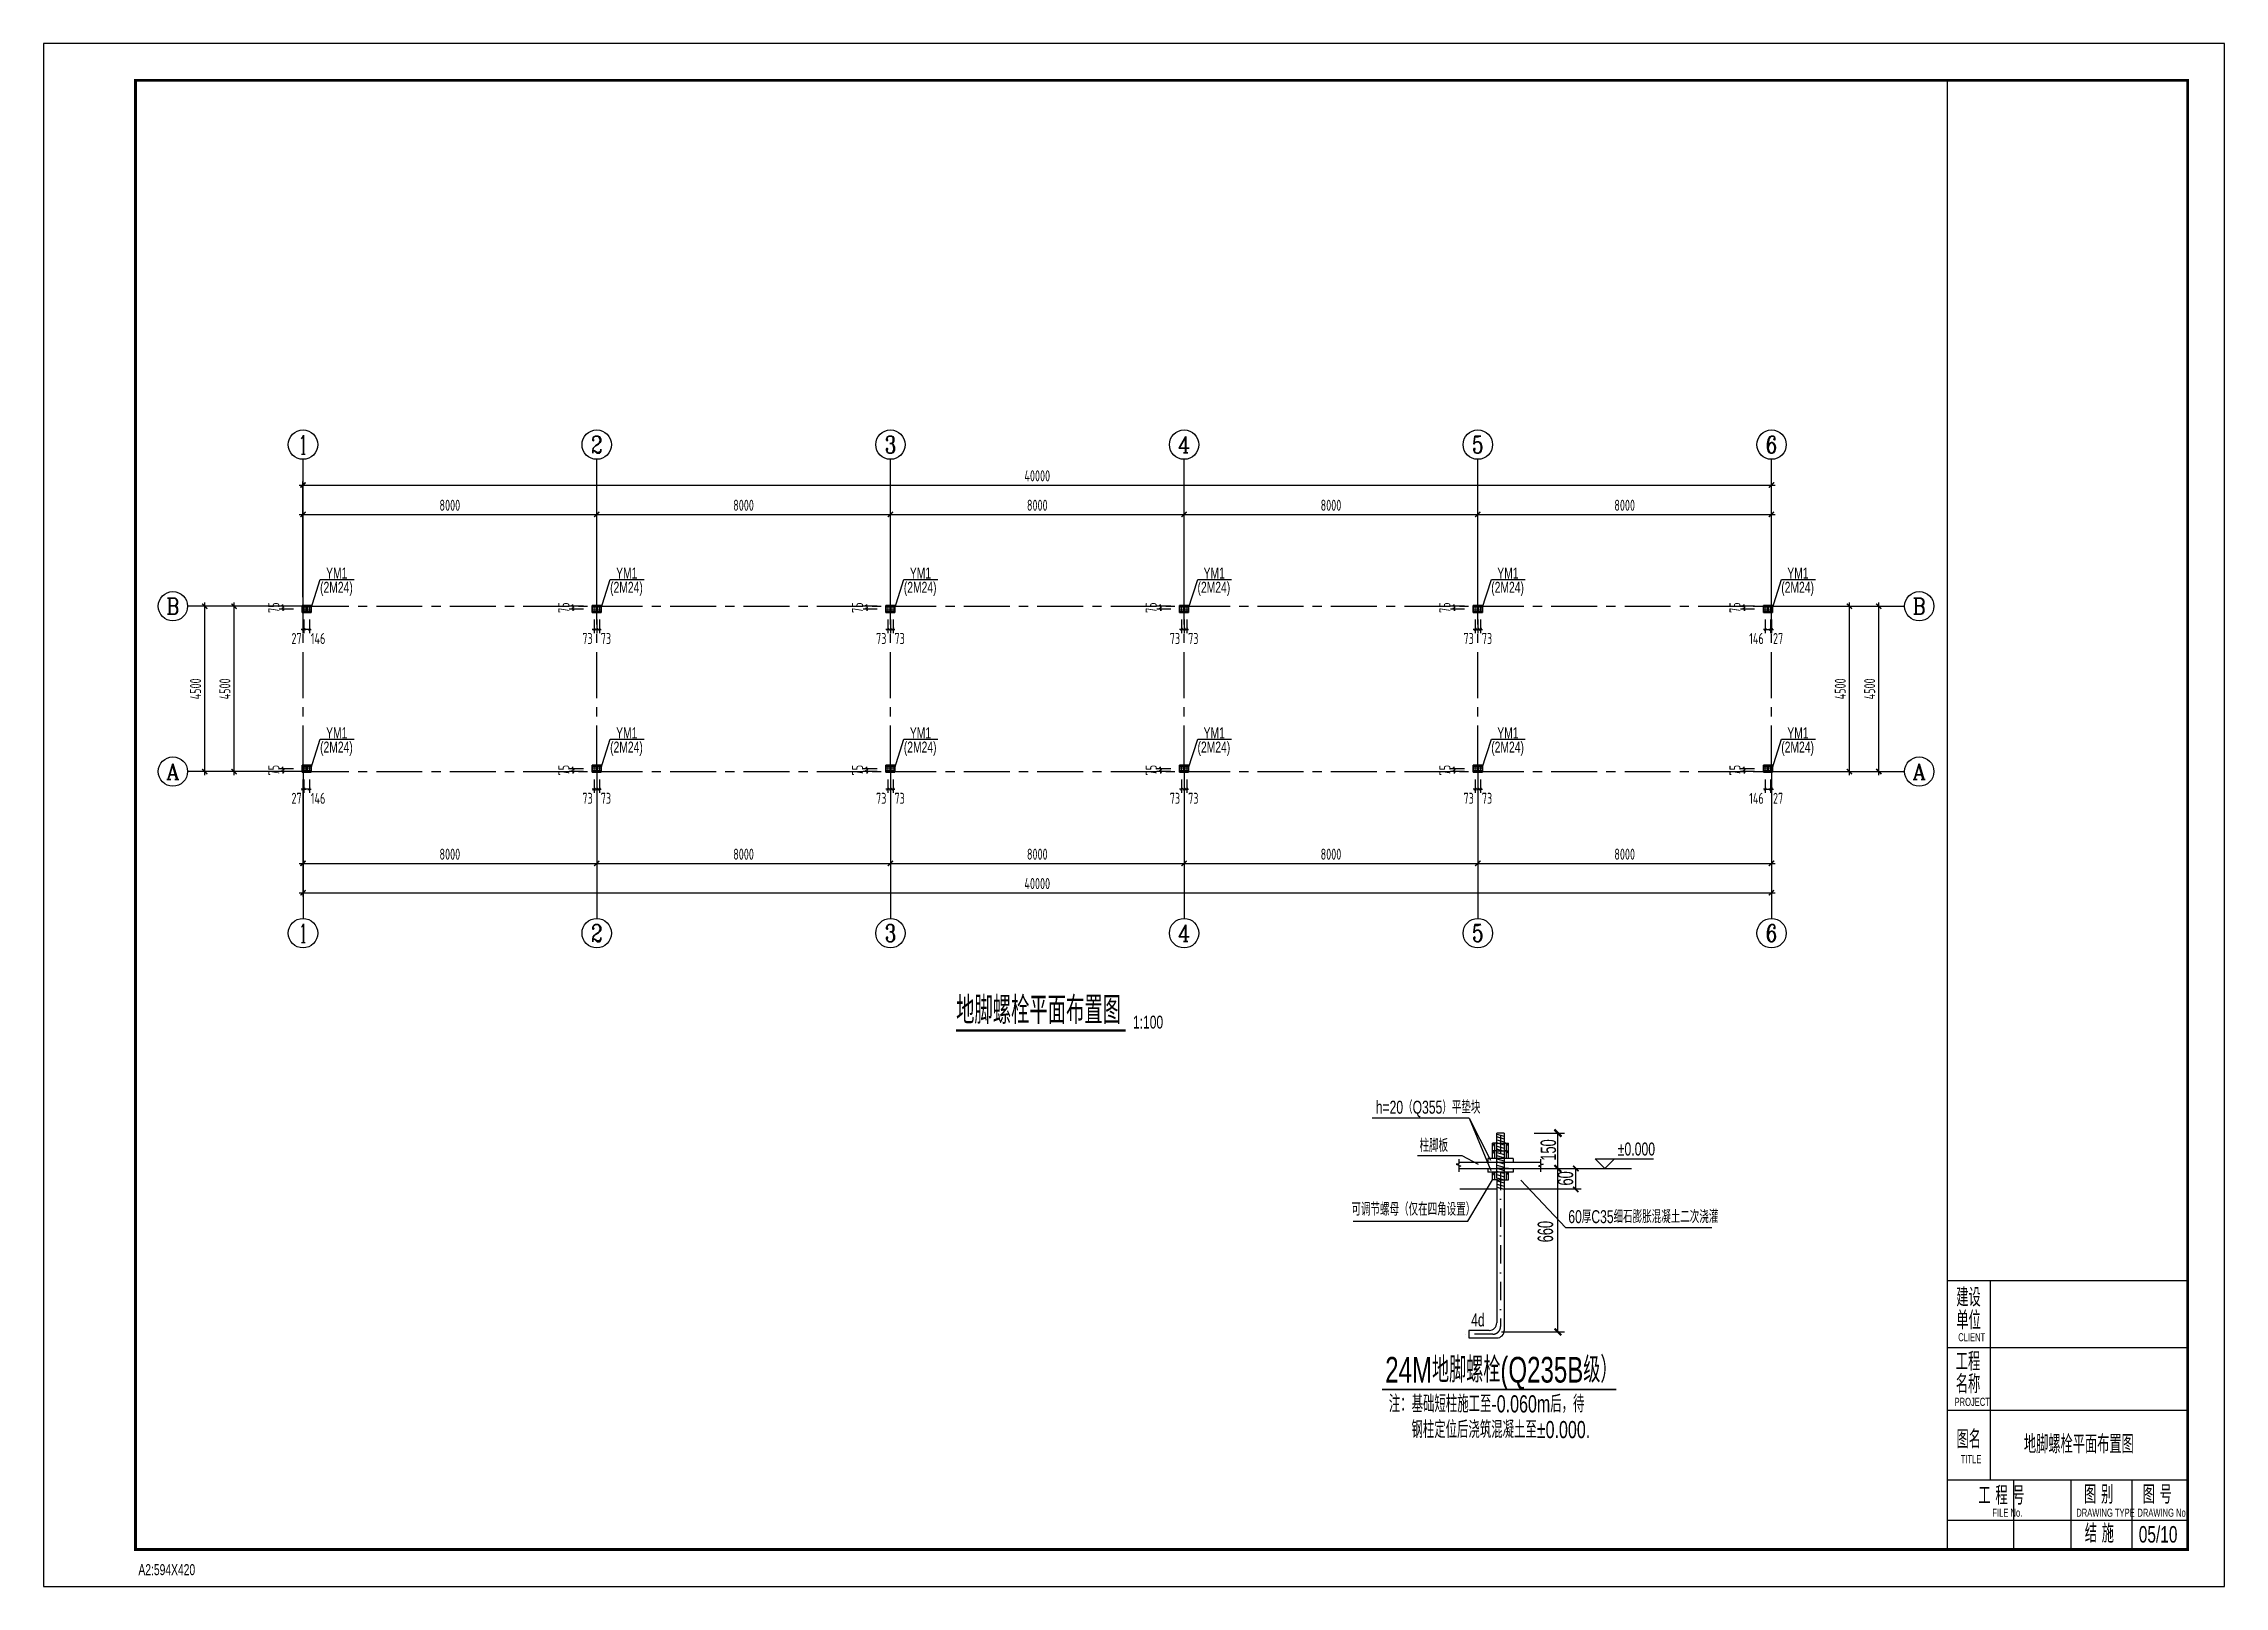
# Model space of a CAD drawing. Extents: x -544850 to 241437, y -10347 to 32059.
# Drawn here: x -189280 to -129880, y -10347 to 31653 of the extents above; entities that cross this region are included whole.
import ezdxf
from ezdxf.enums import TextEntityAlignment as Align

# ---------------------------------------------------------------- set-up
doc = ezdxf.new("R2010")
doc.units = 0
doc.header["$LTSCALE"] = 1000
for name, pattern in [('98', [0]), ('CENTER', [2, 1.25, -0.25, 0.25, -0.25]), ('CENTER2', [1.125, 0.75, -0.125, 0.125, -0.125]), ('DASHDOT', [1, 0.5, -0.25, 0, -0.25])]:
    doc.linetypes.add(name, pattern=pattern)
doc.layers.get('0').update_dxf_attribs({"linetype": 'CONTINUOUS'})
doc.layers.get('Defpoints').update_dxf_attribs({"linetype": 'CONTINUOUS'})
doc.layers.add('10', color=7, linetype='CONTINUOUS', lineweight=35)
doc.layers.add('20', color=2, linetype='CONTINUOUS', lineweight=35)
for name, color, linetype in [('A', 1, 'CENTER2'), ('AXIS', 253, 'CENTER'), ('AXIS_DIM', 3, 'CONTINUOUS'), ('C', 3, 'CONTINUOUS'), ('DIM', 3, 'CONTINUOUS'), ('DIM_SYMB', 3, 'CONTINUOUS'), ('LAYER1', 1, 'CONTINUOUS'), ('PUB_DIM', 3, 'CONTINUOUS'), ('PUB_TEXT', 7, 'CONTINUOUS'), ('TEXT', 7, 'CONTINUOUS'), ('图框(修改)', 2, 'CONTINUOUS'), ('图框(锁住)', 7, 'CONTINUOUS')]:
    doc.layers.add(name, color=color, linetype=linetype)
doc.layers.add('出图隐藏', color=7, linetype='CONTINUOUS', plot=False)
doc.styles.add('_TCH_AXIS', font='COMPLEX', dxfattribs={"bigfont": 'GBCBIG'})
doc.styles.add('TSSD_Dimension', font='tssdeng.shx', dxfattribs={"width": 0.7, "bigfont": 'hztxt.shx'})
doc.styles.add('TSSD_Rein', font='天和字符.shx', dxfattribs={"width": 0.7, "bigfont": '天和汉字.shx'})
doc.styles.add('天和', font='天和字符.shx', dxfattribs={"width": 0.7, "bigfont": '天和汉字.shx'})
doc.styles.add('天和黑体', font='天和字符.shx', dxfattribs={"width": 0.7, "bigfont": '天和黑体.shx'})
doc.dimstyles.new('TSSD_100_100', dxfattribs={"dimtxt": 300, "dimasz": 100, "dimexe": 100, "dimexo": 250, "dimgap": 100, "dimtad": 1, "dimdec": 0, "dimzin": 0, "dimdsep": 46, "dimtxsty": 'TSSD_Dimension', "dimblk": 'ARCHTICK', "dimblk1": 'ARCHTICK', "dimblk2": 'ARCHTICK', "dimcen": 0, "dimdle": 100, "dimclrt": 7, "dimadec": 0, "dimazin": 0, "dimtfac": 1, "dimtdec": 0, "dimtix": 1, "dimtmove": 2, "dimatfit": 3, "dimldrblk": 'ARCHTICK', "dimfxl": 0, "dimtolj": 1, "dimtzin": 0, "dimarcsym": 0})

msp = doc.modelspace()

# ---------------------------------------------------------------- texts
at = {"linetype": '98', "style": 'TSSD_Rein', "width": 0.7}
for s, height, p in [('60厚C35细石膨胀混凝土二次浇灌', 352.941, (-147749.7, -459)), ('注：基础短柱施工至-0.060m后，待', 466.667, (-152638, -5612)), ('钢柱定位后浇筑混凝土至%%P0.000.', 466.667, (-152021.9, -6312))]:
    msp.add_text(s, height=height, dxfattribs=at).set_placement(p)
at = {"layer": 'AXIS_DIM', "style": '_TCH_AXIS'}
for s, height, p, p2 in [('1', 514.7, (-182324.9, 20478.4), (-182104.3, 20478.4)), ('2', 465.9, (-174369.9, 20502.8), (-174059.2, 20502.8)), ('3', 465.9, (-166369.9, 20502.8), (-166059.2, 20502.8)), ('4', 445.4, (-158384.2, 20513), (-158044.9, 20513)), ('5', 465.9, (-150369.9, 20502.8), (-150059.2, 20502.8)), ('6', 465.9, (-142369.9, 20502.8), (-142059.2, 20502.8)), ('B', 435.3, (-185934, 16118.1), (-185581.7, 16118.1)), ('B', 435.3, (-138368.4, 16118.1), (-138016, 16118.1)), ('A', 425.2, (-185940.1, 11623.2), (-185575.6, 11623.2)), ('A', 425.2, (-138374.4, 11623.2), (-138010, 11623.2)), ('1', 514.7, (-182324.9, 7178.4), (-182104.3, 7178.4)), ('2', 465.9, (-174369.9, 7202.8), (-174059.2, 7202.8)), ('3', 465.9, (-166369.9, 7202.8), (-166059.2, 7202.8)), ('4', 445.4, (-158384.2, 7213), (-158044.9, 7213)), ('5', 465.9, (-150369.9, 7202.8), (-150059.2, 7202.8)), ('6', 465.9, (-142369.9, 7202.8), (-142059.2, 7202.8))]:
    msp.add_text(s, height=height, dxfattribs=at).set_placement(p, p2, align=Align.FIT)
at = {"layer": 'PUB_TEXT', "style": '天和', "width": 0.7}
for s, height, p in [('YM1', 300, (-181584.5, 17089.1)), ('YM1', 300, (-173684.5, 17089.1)), ('YM1', 300, (-165684.5, 17089.1)), ('YM1', 300, (-157684.5, 17089.1)), ('YM1', 300, (-149684.5, 17089.1)), ('YM1', 300, (-141784.5, 17089.1)), ('(2M24)', 300, (-181749.1, 16701.3)), ('(2M24)', 300, (-173849.1, 16701.3)), ('(2M24)', 300, (-165849.1, 16701.3)), ('(2M24)', 300, (-157849.1, 16701.3)), ('(2M24)', 300, (-149849.1, 16701.3)), ('(2M24)', 300, (-141949.1, 16701.3)), ('(2M24)', 300, (-181749.1, 12351.3)), ('YM1', 300, (-181584.5, 12739.1)), ('(2M24)', 300, (-173849.1, 12351.3)), ('YM1', 300, (-173684.5, 12739.1)), ('(2M24)', 300, (-165849.1, 12351.3)), ('YM1', 300, (-165684.5, 12739.1)), ('(2M24)', 300, (-157849.1, 12351.3)), ('YM1', 300, (-157684.5, 12739.1)), ('(2M24)', 300, (-149849.1, 12351.3)), ('YM1', 300, (-149684.5, 12739.1)), ('(2M24)', 300, (-141949.1, 12351.3)), ('YM1', 300, (-141784.5, 12739.1)), ('地脚螺栓平面布置图', 750.42, (-164425.2, 4964, -525.1)), ('1:100', 350.19, (-159607.1, 4839.1, -487.5)), ('地脚螺栓平面布置图', 500, (-135340.4, -6725.4))]:
    msp.add_text(s, height=height, dxfattribs=at).set_placement(p)
at = {"layer": 'TEXT'}
for s, height, style, width, p in [('h=20（Q355）平垫块', 352.941, 'TSSD_Rein', 0.7, (-152994.5, 2520.8)), ('柱脚板', 352.94, 'TSSD_Rein', 0.7, (-151803, 1481.9)), ('%%P0.000', 352.94, 'TSSD_Rein', 0.705882, (-146403.3, 1382.7)), ('可调节螺母（仅在四角设置）', 352.941, 'TSSD_Rein', 0.7, (-153657.4, -254.8)), ('4d', 352.94, 'TSSD_Rein', 0.7, (-150396.5, -3270)), ('24M地脚螺栓(Q235B级）', 700, '天和', 0.7, (-152737, -4799.7))]:
    msp.add_text(s, height=height, dxfattribs=dict(at, style=style, width=width)).set_placement(p)
at = {"layer": 'TEXT', "linetype": 'ByBlock', "style": 'TSSD_Rein', "width": 0.62}
for s, p in [('150', (-148085.4, 1242.3)), ('60', (-147617.8, 565.3)), ('660', (-148165.2, -980.3))]:
    msp.add_text(s, height=420.17, rotation=90, dxfattribs=at).set_placement(p)
at = {"layer": '图框(修改)', "linetype": 'Continuous', "style": '天和', "width": 0.7}
msp.add_text('05/10', height=450, dxfattribs=at).set_placement((-132212, -9155.6))

# ---------------------------------------------------------------- blocks, each defined once
blk = doc.blocks.new('_ArchTick')
at = {"color": 0, "linetype": 'ByBlock', "const_width": 0.4}
blk.add_lwpolyline([(-0.71, -0.71), (0.71, 0.71)], dxfattribs=at)
blk = doc.blocks.new('*D157')
at = {"layer": 'AXIS_DIM', "color": 0, "lineweight": -2, "transparency": 16777216}
for p, q in [((-141965, 16336), (-139192, 16336)), ((-139292, 11736), (-139292, 16436)), ((-141965, 11836), (-139192, 11836))]:
    blk.add_line(p, q, dxfattribs=at)
at = {"layer": 'Defpoints', "color": 0, "transparency": 16777216}
for p in [(-142215, 16336), (-139292, 16336), (-142215, 11836)]:
    blk.add_point(p, dxfattribs=at)
at = {"layer": 'AXIS_DIM', "color": 0, "lineweight": -2, "transparency": 16777216, "xscale": 100, "yscale": 100, "zscale": 100}
for p, rotation in [((-139292, 16336), 90), ((-139292, 11836), 270)]:
    blk.add_blockref('_ArchTick', p, dxfattribs=dict(at, rotation=rotation))
at = {"layer": 'AXIS_DIM', "color": 7, "transparency": 16777216, "insert": (-139542, 14086), "char_height": 300, "attachment_point": 5, "rotation": 90, "style": 'TSSD_Dimension'}
blk.add_mtext('\\A1;4500', dxfattribs=at)
blk = doc.blocks.new('*D158')
at = {"layer": 'AXIS_DIM', "color": 0, "lineweight": -2, "transparency": 16777216}
for p, q in [((-141965, 16336), (-139992, 16336)), ((-140092, 11736), (-140092, 16436)), ((-141965, 11836), (-139992, 11836))]:
    blk.add_line(p, q, dxfattribs=at)
at = {"layer": 'Defpoints', "color": 0, "transparency": 16777216}
for p in [(-142215, 16336), (-140092, 16336), (-142215, 11836)]:
    blk.add_point(p, dxfattribs=at)
at = {"layer": 'AXIS_DIM', "color": 0, "lineweight": -2, "transparency": 16777216, "xscale": 100, "yscale": 100, "zscale": 100}
for p, rotation in [((-140092, 16336), 90), ((-140092, 11836), 270)]:
    blk.add_blockref('_ArchTick', p, dxfattribs=dict(at, rotation=rotation))
at = {"layer": 'AXIS_DIM', "color": 7, "transparency": 16777216, "insert": (-140342, 14086), "char_height": 300, "attachment_point": 5, "rotation": 90, "style": 'TSSD_Dimension'}
blk.add_mtext('\\A1;4500', dxfattribs=at)
blk = doc.blocks.new('*D159')
at = {"layer": 'AXIS_DIM', "color": 0, "lineweight": -2, "transparency": 16777216}
for p, q in [((-182315, 19636), (-142115, 19636)), ((-182215, 16586), (-182215, 19736)), ((-142215, 16586), (-142215, 19736))]:
    blk.add_line(p, q, dxfattribs=at)
at = {"layer": 'Defpoints', "color": 0, "transparency": 16777216}
for p in [(-142215, 19636), (-182215, 16336), (-142215, 16336)]:
    blk.add_point(p, dxfattribs=at)
at = {"layer": 'AXIS_DIM', "color": 0, "lineweight": -2, "transparency": 16777216, "xscale": 100, "yscale": 100, "zscale": 100, "rotation": 180}
blk.add_blockref('_ArchTick', (-182215, 19636), dxfattribs=at)
at = {"layer": 'AXIS_DIM', "color": 0, "lineweight": -2, "transparency": 16777216, "xscale": 100, "yscale": 100, "zscale": 100}
blk.add_blockref('_ArchTick', (-142215, 19636), dxfattribs=at)
at = {"layer": 'AXIS_DIM', "color": 7, "transparency": 16777216, "insert": (-162215, 19886), "char_height": 300, "attachment_point": 5, "style": 'TSSD_Dimension'}
blk.add_mtext('\\A1;40000', dxfattribs=at)
blk = doc.blocks.new('*D160')
at = {"layer": 'AXIS_DIM', "color": 0, "lineweight": -2, "transparency": 16777216}
for p, q in [((-182315, 18836), (-174115, 18836)), ((-182215, 16586), (-182215, 18936)), ((-174215, 16586), (-174215, 18936))]:
    blk.add_line(p, q, dxfattribs=at)
at = {"layer": 'Defpoints', "color": 0, "transparency": 16777216}
for p in [(-174215, 18836), (-182215, 16336), (-174215, 16336)]:
    blk.add_point(p, dxfattribs=at)
at = {"layer": 'AXIS_DIM', "color": 0, "lineweight": -2, "transparency": 16777216, "xscale": 100, "yscale": 100, "zscale": 100, "rotation": 180}
blk.add_blockref('_ArchTick', (-182215, 18836), dxfattribs=at)
at = {"layer": 'AXIS_DIM', "color": 0, "lineweight": -2, "transparency": 16777216, "xscale": 100, "yscale": 100, "zscale": 100}
blk.add_blockref('_ArchTick', (-174215, 18836), dxfattribs=at)
at = {"layer": 'AXIS_DIM', "color": 7, "transparency": 16777216, "insert": (-178215, 19086), "char_height": 300, "attachment_point": 5, "style": 'TSSD_Dimension'}
blk.add_mtext('\\A1;8000', dxfattribs=at)
blk = doc.blocks.new('*D161')
at = {"layer": 'AXIS_DIM', "color": 0, "lineweight": -2, "transparency": 16777216}
for p, q in [((-174315, 18836), (-166115, 18836)), ((-174215, 16586), (-174215, 18936)), ((-166215, 16586), (-166215, 18936))]:
    blk.add_line(p, q, dxfattribs=at)
at = {"layer": 'Defpoints', "color": 0, "transparency": 16777216}
for p in [(-166215, 18836), (-174215, 16336), (-166215, 16336)]:
    blk.add_point(p, dxfattribs=at)
at = {"layer": 'AXIS_DIM', "color": 0, "lineweight": -2, "transparency": 16777216, "xscale": 100, "yscale": 100, "zscale": 100, "rotation": 180}
blk.add_blockref('_ArchTick', (-174215, 18836), dxfattribs=at)
at = {"layer": 'AXIS_DIM', "color": 0, "lineweight": -2, "transparency": 16777216, "xscale": 100, "yscale": 100, "zscale": 100}
blk.add_blockref('_ArchTick', (-166215, 18836), dxfattribs=at)
at = {"layer": 'AXIS_DIM', "color": 7, "transparency": 16777216, "insert": (-170215, 19086), "char_height": 300, "attachment_point": 5, "style": 'TSSD_Dimension'}
blk.add_mtext('\\A1;8000', dxfattribs=at)
blk = doc.blocks.new('*D162')
at = {"layer": 'AXIS_DIM', "color": 0, "lineweight": -2, "transparency": 16777216}
for p, q in [((-166315, 18836), (-158115, 18836)), ((-166215, 16586), (-166215, 18936)), ((-158215, 16586), (-158215, 18936))]:
    blk.add_line(p, q, dxfattribs=at)
at = {"layer": 'Defpoints', "color": 0, "transparency": 16777216}
for p in [(-158215, 18836), (-166215, 16336), (-158215, 16336)]:
    blk.add_point(p, dxfattribs=at)
at = {"layer": 'AXIS_DIM', "color": 0, "lineweight": -2, "transparency": 16777216, "xscale": 100, "yscale": 100, "zscale": 100, "rotation": 180}
blk.add_blockref('_ArchTick', (-166215, 18836), dxfattribs=at)
at = {"layer": 'AXIS_DIM', "color": 0, "lineweight": -2, "transparency": 16777216, "xscale": 100, "yscale": 100, "zscale": 100}
blk.add_blockref('_ArchTick', (-158215, 18836), dxfattribs=at)
at = {"layer": 'AXIS_DIM', "color": 7, "transparency": 16777216, "insert": (-162215, 19086), "char_height": 300, "attachment_point": 5, "style": 'TSSD_Dimension'}
blk.add_mtext('\\A1;8000', dxfattribs=at)
blk = doc.blocks.new('*D163')
at = {"layer": 'AXIS_DIM', "color": 0, "lineweight": -2, "transparency": 16777216}
for p, q in [((-158315, 18836), (-150115, 18836)), ((-158215, 16586), (-158215, 18936)), ((-150215, 16586), (-150215, 18936))]:
    blk.add_line(p, q, dxfattribs=at)
at = {"layer": 'Defpoints', "color": 0, "transparency": 16777216}
for p in [(-150215, 18836), (-158215, 16336), (-150215, 16336)]:
    blk.add_point(p, dxfattribs=at)
at = {"layer": 'AXIS_DIM', "color": 0, "lineweight": -2, "transparency": 16777216, "xscale": 100, "yscale": 100, "zscale": 100, "rotation": 180}
blk.add_blockref('_ArchTick', (-158215, 18836), dxfattribs=at)
at = {"layer": 'AXIS_DIM', "color": 0, "lineweight": -2, "transparency": 16777216, "xscale": 100, "yscale": 100, "zscale": 100}
blk.add_blockref('_ArchTick', (-150215, 18836), dxfattribs=at)
at = {"layer": 'AXIS_DIM', "color": 7, "transparency": 16777216, "insert": (-154215, 19086), "char_height": 300, "attachment_point": 5, "style": 'TSSD_Dimension'}
blk.add_mtext('\\A1;8000', dxfattribs=at)
blk = doc.blocks.new('*D164')
at = {"layer": 'AXIS_DIM', "color": 0, "lineweight": -2, "transparency": 16777216}
for p, q in [((-150315, 18836), (-142115, 18836)), ((-150215, 16586), (-150215, 18936)), ((-142215, 16586), (-142215, 18936))]:
    blk.add_line(p, q, dxfattribs=at)
at = {"layer": 'Defpoints', "color": 0, "transparency": 16777216}
for p in [(-142215, 18836), (-150215, 16336), (-142215, 16336)]:
    blk.add_point(p, dxfattribs=at)
at = {"layer": 'AXIS_DIM', "color": 0, "lineweight": -2, "transparency": 16777216, "xscale": 100, "yscale": 100, "zscale": 100, "rotation": 180}
blk.add_blockref('_ArchTick', (-150215, 18836), dxfattribs=at)
at = {"layer": 'AXIS_DIM', "color": 0, "lineweight": -2, "transparency": 16777216, "xscale": 100, "yscale": 100, "zscale": 100}
blk.add_blockref('_ArchTick', (-142215, 18836), dxfattribs=at)
at = {"layer": 'AXIS_DIM', "color": 7, "transparency": 16777216, "insert": (-146215, 19086), "char_height": 300, "attachment_point": 5, "style": 'TSSD_Dimension'}
blk.add_mtext('\\A1;8000', dxfattribs=at)
blk = doc.blocks.new('*D165')
at = {"layer": 'AXIS_DIM', "color": 0, "lineweight": -2, "transparency": 16777216}
for p, q in [((-182215, 11586), (-182215, 9236)), ((-174215, 11586), (-174215, 9236)), ((-182315, 9336), (-174115, 9336))]:
    blk.add_line(p, q, dxfattribs=at)
at = {"layer": 'Defpoints', "color": 0, "transparency": 16777216}
for p in [(-182215, 11836), (-174215, 11836), (-174215, 9336)]:
    blk.add_point(p, dxfattribs=at)
at = {"layer": 'AXIS_DIM', "color": 0, "lineweight": -2, "transparency": 16777216, "xscale": 100, "yscale": 100, "zscale": 100, "rotation": 180}
blk.add_blockref('_ArchTick', (-182215, 9336), dxfattribs=at)
at = {"layer": 'AXIS_DIM', "color": 0, "lineweight": -2, "transparency": 16777216, "xscale": 100, "yscale": 100, "zscale": 100}
blk.add_blockref('_ArchTick', (-174215, 9336), dxfattribs=at)
at = {"layer": 'AXIS_DIM', "color": 7, "transparency": 16777216, "insert": (-178215, 9586), "char_height": 300, "attachment_point": 5, "style": 'TSSD_Dimension'}
blk.add_mtext('\\A1;8000', dxfattribs=at)
blk = doc.blocks.new('*D166')
at = {"layer": 'AXIS_DIM', "color": 0, "lineweight": -2, "transparency": 16777216}
for p, q in [((-174215, 11586), (-174215, 9236)), ((-166215, 11586), (-166215, 9236)), ((-174315, 9336), (-166115, 9336))]:
    blk.add_line(p, q, dxfattribs=at)
at = {"layer": 'Defpoints', "color": 0, "transparency": 16777216}
for p in [(-174215, 11836), (-166215, 11836), (-166215, 9336)]:
    blk.add_point(p, dxfattribs=at)
at = {"layer": 'AXIS_DIM', "color": 0, "lineweight": -2, "transparency": 16777216, "xscale": 100, "yscale": 100, "zscale": 100, "rotation": 180}
blk.add_blockref('_ArchTick', (-174215, 9336), dxfattribs=at)
at = {"layer": 'AXIS_DIM', "color": 0, "lineweight": -2, "transparency": 16777216, "xscale": 100, "yscale": 100, "zscale": 100}
blk.add_blockref('_ArchTick', (-166215, 9336), dxfattribs=at)
at = {"layer": 'AXIS_DIM', "color": 7, "transparency": 16777216, "insert": (-170215, 9586), "char_height": 300, "attachment_point": 5, "style": 'TSSD_Dimension'}
blk.add_mtext('\\A1;8000', dxfattribs=at)
blk = doc.blocks.new('*D167')
at = {"layer": 'AXIS_DIM', "color": 0, "lineweight": -2, "transparency": 16777216}
for p, q in [((-166215, 11586), (-166215, 9236)), ((-158215, 11586), (-158215, 9236)), ((-166315, 9336), (-158115, 9336))]:
    blk.add_line(p, q, dxfattribs=at)
at = {"layer": 'Defpoints', "color": 0, "transparency": 16777216}
for p in [(-166215, 11836), (-158215, 11836), (-158215, 9336)]:
    blk.add_point(p, dxfattribs=at)
at = {"layer": 'AXIS_DIM', "color": 0, "lineweight": -2, "transparency": 16777216, "xscale": 100, "yscale": 100, "zscale": 100, "rotation": 180}
blk.add_blockref('_ArchTick', (-166215, 9336), dxfattribs=at)
at = {"layer": 'AXIS_DIM', "color": 0, "lineweight": -2, "transparency": 16777216, "xscale": 100, "yscale": 100, "zscale": 100}
blk.add_blockref('_ArchTick', (-158215, 9336), dxfattribs=at)
at = {"layer": 'AXIS_DIM', "color": 7, "transparency": 16777216, "insert": (-162215, 9586), "char_height": 300, "attachment_point": 5, "style": 'TSSD_Dimension'}
blk.add_mtext('\\A1;8000', dxfattribs=at)
blk = doc.blocks.new('*D168')
at = {"layer": 'AXIS_DIM', "color": 0, "lineweight": -2, "transparency": 16777216}
for p, q in [((-158215, 11586), (-158215, 9236)), ((-150215, 11586), (-150215, 9236)), ((-158315, 9336), (-150115, 9336))]:
    blk.add_line(p, q, dxfattribs=at)
at = {"layer": 'Defpoints', "color": 0, "transparency": 16777216}
for p in [(-158215, 11836), (-150215, 11836), (-150215, 9336)]:
    blk.add_point(p, dxfattribs=at)
at = {"layer": 'AXIS_DIM', "color": 0, "lineweight": -2, "transparency": 16777216, "xscale": 100, "yscale": 100, "zscale": 100, "rotation": 180}
blk.add_blockref('_ArchTick', (-158215, 9336), dxfattribs=at)
at = {"layer": 'AXIS_DIM', "color": 0, "lineweight": -2, "transparency": 16777216, "xscale": 100, "yscale": 100, "zscale": 100}
blk.add_blockref('_ArchTick', (-150215, 9336), dxfattribs=at)
at = {"layer": 'AXIS_DIM', "color": 7, "transparency": 16777216, "insert": (-154215, 9586), "char_height": 300, "attachment_point": 5, "style": 'TSSD_Dimension'}
blk.add_mtext('\\A1;8000', dxfattribs=at)
blk = doc.blocks.new('*D169')
at = {"layer": 'AXIS_DIM', "color": 0, "lineweight": -2, "transparency": 16777216}
for p, q in [((-150215, 11586), (-150215, 9236)), ((-142215, 11586), (-142215, 9236)), ((-150315, 9336), (-142115, 9336))]:
    blk.add_line(p, q, dxfattribs=at)
at = {"layer": 'Defpoints', "color": 0, "transparency": 16777216}
for p in [(-150215, 11836), (-142215, 11836), (-142215, 9336)]:
    blk.add_point(p, dxfattribs=at)
at = {"layer": 'AXIS_DIM', "color": 0, "lineweight": -2, "transparency": 16777216, "xscale": 100, "yscale": 100, "zscale": 100, "rotation": 180}
blk.add_blockref('_ArchTick', (-150215, 9336), dxfattribs=at)
at = {"layer": 'AXIS_DIM', "color": 0, "lineweight": -2, "transparency": 16777216, "xscale": 100, "yscale": 100, "zscale": 100}
blk.add_blockref('_ArchTick', (-142215, 9336), dxfattribs=at)
at = {"layer": 'AXIS_DIM', "color": 7, "transparency": 16777216, "insert": (-146215, 9586), "char_height": 300, "attachment_point": 5, "style": 'TSSD_Dimension'}
blk.add_mtext('\\A1;8000', dxfattribs=at)
blk = doc.blocks.new('*D170')
at = {"layer": 'AXIS_DIM', "color": 0, "lineweight": -2, "transparency": 16777216}
for p, q in [((-182215, 11586), (-182215, 8436)), ((-142215, 11586), (-142215, 8436)), ((-182315, 8536), (-142115, 8536))]:
    blk.add_line(p, q, dxfattribs=at)
at = {"layer": 'Defpoints', "color": 0, "transparency": 16777216}
for p in [(-182215, 11836), (-142215, 11836), (-142215, 8536)]:
    blk.add_point(p, dxfattribs=at)
at = {"layer": 'AXIS_DIM', "color": 0, "lineweight": -2, "transparency": 16777216, "xscale": 100, "yscale": 100, "zscale": 100, "rotation": 180}
blk.add_blockref('_ArchTick', (-182215, 8536), dxfattribs=at)
at = {"layer": 'AXIS_DIM', "color": 0, "lineweight": -2, "transparency": 16777216, "xscale": 100, "yscale": 100, "zscale": 100}
blk.add_blockref('_ArchTick', (-142215, 8536), dxfattribs=at)
at = {"layer": 'AXIS_DIM', "color": 7, "transparency": 16777216, "insert": (-162215, 8786), "char_height": 300, "attachment_point": 5, "style": 'TSSD_Dimension'}
blk.add_mtext('\\A1;40000', dxfattribs=at)
blk = doc.blocks.new('*D171')
at = {"layer": 'AXIS_DIM', "color": 0, "lineweight": -2, "transparency": 16777216}
for p, q in [((-182465, 16336), (-184192, 16336)), ((-184092, 11736), (-184092, 16436)), ((-182465, 11836), (-184192, 11836))]:
    blk.add_line(p, q, dxfattribs=at)
at = {"layer": 'Defpoints', "color": 0, "transparency": 16777216}
for p in [(-184092, 16336), (-182215, 16336), (-182215, 11836)]:
    blk.add_point(p, dxfattribs=at)
at = {"layer": 'AXIS_DIM', "color": 0, "lineweight": -2, "transparency": 16777216, "xscale": 100, "yscale": 100, "zscale": 100}
for p, rotation in [((-184092, 16336), 90), ((-184092, 11836), 270)]:
    blk.add_blockref('_ArchTick', p, dxfattribs=dict(at, rotation=rotation))
at = {"layer": 'AXIS_DIM', "color": 7, "transparency": 16777216, "insert": (-184342, 14086), "char_height": 300, "attachment_point": 5, "rotation": 90, "style": 'TSSD_Dimension'}
blk.add_mtext('\\A1;4500', dxfattribs=at)
blk = doc.blocks.new('*D172')
at = {"layer": 'AXIS_DIM', "color": 0, "lineweight": -2, "transparency": 16777216}
for p, q in [((-182465, 16336), (-184992, 16336)), ((-184892, 11736), (-184892, 16436)), ((-182465, 11836), (-184992, 11836))]:
    blk.add_line(p, q, dxfattribs=at)
at = {"layer": 'Defpoints', "color": 0, "transparency": 16777216}
for p in [(-184892, 16336), (-182215, 16336), (-182215, 11836)]:
    blk.add_point(p, dxfattribs=at)
at = {"layer": 'AXIS_DIM', "color": 0, "lineweight": -2, "transparency": 16777216, "xscale": 100, "yscale": 100, "zscale": 100}
for p, rotation in [((-184892, 16336), 90), ((-184892, 11836), 270)]:
    blk.add_blockref('_ArchTick', p, dxfattribs=dict(at, rotation=rotation))
at = {"layer": 'AXIS_DIM', "color": 7, "transparency": 16777216, "insert": (-185142, 14086), "char_height": 300, "attachment_point": 5, "rotation": 90, "style": 'TSSD_Dimension'}
blk.add_mtext('\\A1;4500', dxfattribs=at)
blk = doc.blocks.new('*D173')
at = {"layer": 'Defpoints', "color": 0, "transparency": 16777216}
for p in [(-182228, 11911), (-182761, 11836), (-182228, 11836)]:
    blk.add_point(p, dxfattribs=at)
at = {"layer": 'DIM', "color": 0, "lineweight": -2, "transparency": 16777216}
for p, q in [((-182478, 11911), (-182861, 11911)), ((-182761, 11911), (-182761, 11961)), ((-182761, 11911), (-182761, 11836)), ((-182478, 11836), (-182861, 11836)), ((-182761, 11836), (-182761, 11786))]:
    blk.add_line(p, q, dxfattribs=at)
at = {"layer": 'DIM', "color": 0, "lineweight": -2, "transparency": 16777216, "xscale": 50, "yscale": 50, "zscale": 50}
for p, rotation in [((-182761, 11911), 270), ((-182761, 11836), 90)]:
    blk.add_blockref('_ArchTick', p, dxfattribs=dict(at, rotation=rotation))
at = {"layer": 'DIM', "color": 7, "transparency": 16777216, "insert": (-183011, 11873), "char_height": 300, "attachment_point": 5, "rotation": 90, "style": 'TSSD_Dimension'}
blk.add_mtext('\\A1;75', dxfattribs=at)
blk = doc.blocks.new('*D174')
at = {"layer": 'Defpoints', "color": 0, "transparency": 16777216}
for p in [(-182761, 16261), (-182228, 16336), (-182228, 16261)]:
    blk.add_point(p, dxfattribs=at)
at = {"layer": 'DIM', "color": 0, "lineweight": -2, "transparency": 16777216}
for p, q in [((-182478, 16336), (-182861, 16336)), ((-182478, 16261), (-182861, 16261)), ((-182761, 16336), (-182761, 16386)), ((-182761, 16336), (-182761, 16261)), ((-182761, 16261), (-182761, 16211))]:
    blk.add_line(p, q, dxfattribs=at)
at = {"layer": 'DIM', "color": 0, "lineweight": -2, "transparency": 16777216, "xscale": 50, "yscale": 50, "zscale": 50}
for p, rotation in [((-182761, 16336), 270), ((-182761, 16261), 90)]:
    blk.add_blockref('_ArchTick', p, dxfattribs=dict(at, rotation=rotation))
at = {"layer": 'DIM', "color": 7, "transparency": 16777216, "insert": (-183011, 16298), "char_height": 300, "attachment_point": 5, "rotation": 90, "style": 'TSSD_Dimension'}
blk.add_mtext('\\A1;75', dxfattribs=at)
blk = doc.blocks.new('*D175')
at = {"layer": 'Defpoints', "color": 0, "transparency": 16777216}
for p in [(-182188, 16221), (-182042, 16221), (-182188, 15707)]:
    blk.add_point(p, dxfattribs=at)
at = {"layer": 'DIM', "color": 0, "lineweight": -2, "transparency": 16777216}
for p, q in [((-182188, 15707), (-182238, 15707)), ((-182188, 15971), (-182188, 15607)), ((-182042, 15707), (-182188, 15707)), ((-182042, 15971), (-182042, 15607)), ((-182042, 15707), (-181992, 15707))]:
    blk.add_line(p, q, dxfattribs=at)
at = {"layer": 'DIM', "color": 0, "lineweight": -2, "transparency": 16777216, "xscale": 50, "yscale": 50, "zscale": 50}
blk.add_blockref('_ArchTick', (-182188, 15707), dxfattribs=at)
at = {"layer": 'DIM', "color": 0, "lineweight": -2, "transparency": 16777216, "xscale": 50, "yscale": 50, "zscale": 50, "rotation": 180}
blk.add_blockref('_ArchTick', (-182042, 15707), dxfattribs=at)
at = {"layer": 'DIM', "color": 7, "transparency": 16777216, "insert": (-181804, 15457), "char_height": 300, "attachment_point": 5, "style": 'TSSD_Dimension'}
blk.add_mtext('\\A1;146', dxfattribs=at)
blk = doc.blocks.new('*D176')
at = {"layer": 'Defpoints', "color": 0, "transparency": 16777216}
for p in [(-182215, 16221), (-182188, 16221), (-182215, 15707)]:
    blk.add_point(p, dxfattribs=at)
at = {"layer": 'DIM', "color": 0, "lineweight": -2, "transparency": 16777216}
for p, q in [((-182215, 15707), (-182265, 15707)), ((-182215, 15971), (-182215, 15607)), ((-182188, 15707), (-182215, 15707)), ((-182188, 15971), (-182188, 15607)), ((-182188, 15707), (-182138, 15707))]:
    blk.add_line(p, q, dxfattribs=at)
at = {"layer": 'DIM', "color": 0, "lineweight": -2, "transparency": 16777216, "xscale": 50, "yscale": 50, "zscale": 50}
blk.add_blockref('_ArchTick', (-182215, 15707), dxfattribs=at)
at = {"layer": 'DIM', "color": 0, "lineweight": -2, "transparency": 16777216, "xscale": 50, "yscale": 50, "zscale": 50, "rotation": 180}
blk.add_blockref('_ArchTick', (-182188, 15707), dxfattribs=at)
at = {"layer": 'DIM', "color": 7, "transparency": 16777216, "insert": (-182392, 15457), "char_height": 300, "attachment_point": 5, "style": 'TSSD_Dimension'}
blk.add_mtext('\\A1;27', dxfattribs=at)
blk = doc.blocks.new('*D177')
at = {"layer": 'Defpoints', "color": 0, "transparency": 16777216}
for p in [(-182188, 11871), (-182188, 11357), (-182042, 11871)]:
    blk.add_point(p, dxfattribs=at)
at = {"layer": 'DIM', "color": 0, "lineweight": -2, "transparency": 16777216}
for p, q in [((-182188, 11357), (-182238, 11357)), ((-182188, 11621), (-182188, 11257)), ((-182042, 11357), (-182188, 11357)), ((-182042, 11621), (-182042, 11257)), ((-182042, 11357), (-181992, 11357))]:
    blk.add_line(p, q, dxfattribs=at)
at = {"layer": 'DIM', "color": 0, "lineweight": -2, "transparency": 16777216, "xscale": 50, "yscale": 50, "zscale": 50}
blk.add_blockref('_ArchTick', (-182188, 11357), dxfattribs=at)
at = {"layer": 'DIM', "color": 0, "lineweight": -2, "transparency": 16777216, "xscale": 50, "yscale": 50, "zscale": 50, "rotation": 180}
blk.add_blockref('_ArchTick', (-182042, 11357), dxfattribs=at)
at = {"layer": 'DIM', "color": 7, "transparency": 16777216, "insert": (-181804, 11107), "char_height": 300, "attachment_point": 5, "style": 'TSSD_Dimension'}
blk.add_mtext('\\A1;146', dxfattribs=at)
blk = doc.blocks.new('*D178')
at = {"layer": 'Defpoints', "color": 0, "transparency": 16777216}
for p in [(-182215, 11871), (-182215, 11357), (-182188, 11871)]:
    blk.add_point(p, dxfattribs=at)
at = {"layer": 'DIM', "color": 0, "lineweight": -2, "transparency": 16777216}
for p, q in [((-182215, 11357), (-182265, 11357)), ((-182215, 11621), (-182215, 11257)), ((-182188, 11357), (-182215, 11357)), ((-182188, 11621), (-182188, 11257)), ((-182188, 11357), (-182138, 11357))]:
    blk.add_line(p, q, dxfattribs=at)
at = {"layer": 'DIM', "color": 0, "lineweight": -2, "transparency": 16777216, "xscale": 50, "yscale": 50, "zscale": 50}
blk.add_blockref('_ArchTick', (-182215, 11357), dxfattribs=at)
at = {"layer": 'DIM', "color": 0, "lineweight": -2, "transparency": 16777216, "xscale": 50, "yscale": 50, "zscale": 50, "rotation": 180}
blk.add_blockref('_ArchTick', (-182188, 11357), dxfattribs=at)
at = {"layer": 'DIM', "color": 7, "transparency": 16777216, "insert": (-182392, 11107), "char_height": 300, "attachment_point": 5, "style": 'TSSD_Dimension'}
blk.add_mtext('\\A1;27', dxfattribs=at)
blk = doc.blocks.new('*D179')
at = {"layer": 'Defpoints', "color": 0, "transparency": 16777216}
for p in [(-174861, 16261), (-174328, 16336), (-174328, 16261)]:
    blk.add_point(p, dxfattribs=at)
at = {"layer": 'DIM', "color": 0, "lineweight": -2, "transparency": 16777216}
for p, q in [((-174578, 16336), (-174961, 16336)), ((-174578, 16261), (-174961, 16261)), ((-174861, 16336), (-174861, 16386)), ((-174861, 16336), (-174861, 16261)), ((-174861, 16261), (-174861, 16211))]:
    blk.add_line(p, q, dxfattribs=at)
at = {"layer": 'DIM', "color": 0, "lineweight": -2, "transparency": 16777216, "xscale": 50, "yscale": 50, "zscale": 50}
for p, rotation in [((-174861, 16336), 270), ((-174861, 16261), 90)]:
    blk.add_blockref('_ArchTick', p, dxfattribs=dict(at, rotation=rotation))
at = {"layer": 'DIM', "color": 7, "transparency": 16777216, "insert": (-175111, 16298), "char_height": 300, "attachment_point": 5, "rotation": 90, "style": 'TSSD_Dimension'}
blk.add_mtext('\\A1;75', dxfattribs=at)
blk = doc.blocks.new('*D180')
at = {"layer": 'Defpoints', "color": 0, "transparency": 16777216}
for p in [(-174288, 16221), (-174215, 16221), (-174288, 15707)]:
    blk.add_point(p, dxfattribs=at)
at = {"layer": 'DIM', "color": 0, "lineweight": -2, "transparency": 16777216}
for p, q in [((-174288, 15707), (-174338, 15707)), ((-174288, 15971), (-174288, 15607)), ((-174215, 15707), (-174288, 15707)), ((-174215, 15971), (-174215, 15607)), ((-174215, 15707), (-174165, 15707))]:
    blk.add_line(p, q, dxfattribs=at)
at = {"layer": 'DIM', "color": 0, "lineweight": -2, "transparency": 16777216, "xscale": 50, "yscale": 50, "zscale": 50}
blk.add_blockref('_ArchTick', (-174288, 15707), dxfattribs=at)
at = {"layer": 'DIM', "color": 0, "lineweight": -2, "transparency": 16777216, "xscale": 50, "yscale": 50, "zscale": 50, "rotation": 180}
blk.add_blockref('_ArchTick', (-174215, 15707), dxfattribs=at)
at = {"layer": 'DIM', "color": 7, "transparency": 16777216, "insert": (-174465, 15457), "char_height": 300, "attachment_point": 5, "style": 'TSSD_Dimension'}
blk.add_mtext('\\A1;73', dxfattribs=at)
blk = doc.blocks.new('*D181')
at = {"layer": 'Defpoints', "color": 0, "transparency": 16777216}
for p in [(-174215, 16221), (-174142, 16221), (-174215, 15707)]:
    blk.add_point(p, dxfattribs=at)
at = {"layer": 'DIM', "color": 0, "lineweight": -2, "transparency": 16777216}
for p, q in [((-174215, 15707), (-174265, 15707)), ((-174215, 15971), (-174215, 15607)), ((-174142, 15707), (-174215, 15707)), ((-174142, 15971), (-174142, 15607)), ((-174142, 15707), (-174092, 15707))]:
    blk.add_line(p, q, dxfattribs=at)
at = {"layer": 'DIM', "color": 0, "lineweight": -2, "transparency": 16777216, "xscale": 50, "yscale": 50, "zscale": 50}
blk.add_blockref('_ArchTick', (-174215, 15707), dxfattribs=at)
at = {"layer": 'DIM', "color": 0, "lineweight": -2, "transparency": 16777216, "xscale": 50, "yscale": 50, "zscale": 50, "rotation": 180}
blk.add_blockref('_ArchTick', (-174142, 15707), dxfattribs=at)
at = {"layer": 'DIM', "color": 7, "transparency": 16777216, "insert": (-173964, 15457), "char_height": 300, "attachment_point": 5, "style": 'TSSD_Dimension'}
blk.add_mtext('\\A1;73', dxfattribs=at)
blk = doc.blocks.new('*D184')
at = {"layer": 'Defpoints', "color": 0, "transparency": 16777216}
for p in [(-174328, 11911), (-174861, 11836), (-174328, 11836)]:
    blk.add_point(p, dxfattribs=at)
at = {"layer": 'DIM', "color": 0, "lineweight": -2, "transparency": 16777216}
for p, q in [((-174578, 11911), (-174961, 11911)), ((-174861, 11911), (-174861, 11961)), ((-174861, 11911), (-174861, 11836)), ((-174578, 11836), (-174961, 11836)), ((-174861, 11836), (-174861, 11786))]:
    blk.add_line(p, q, dxfattribs=at)
at = {"layer": 'DIM', "color": 0, "lineweight": -2, "transparency": 16777216, "xscale": 50, "yscale": 50, "zscale": 50}
for p, rotation in [((-174861, 11911), 270), ((-174861, 11836), 90)]:
    blk.add_blockref('_ArchTick', p, dxfattribs=dict(at, rotation=rotation))
at = {"layer": 'DIM', "color": 7, "transparency": 16777216, "insert": (-175111, 11873), "char_height": 300, "attachment_point": 5, "rotation": 90, "style": 'TSSD_Dimension'}
blk.add_mtext('\\A1;75', dxfattribs=at)
blk = doc.blocks.new('*D182')
at = {"layer": 'Defpoints', "color": 0, "transparency": 16777216}
for p in [(-174288, 11871), (-174288, 11357), (-174215, 11871)]:
    blk.add_point(p, dxfattribs=at)
at = {"layer": 'DIM', "color": 0, "lineweight": -2, "transparency": 16777216}
for p, q in [((-174288, 11357), (-174338, 11357)), ((-174288, 11621), (-174288, 11257)), ((-174215, 11357), (-174288, 11357)), ((-174215, 11621), (-174215, 11257)), ((-174215, 11357), (-174165, 11357))]:
    blk.add_line(p, q, dxfattribs=at)
at = {"layer": 'DIM', "color": 0, "lineweight": -2, "transparency": 16777216, "xscale": 50, "yscale": 50, "zscale": 50}
blk.add_blockref('_ArchTick', (-174288, 11357), dxfattribs=at)
at = {"layer": 'DIM', "color": 0, "lineweight": -2, "transparency": 16777216, "xscale": 50, "yscale": 50, "zscale": 50, "rotation": 180}
blk.add_blockref('_ArchTick', (-174215, 11357), dxfattribs=at)
at = {"layer": 'DIM', "color": 7, "transparency": 16777216, "insert": (-174465, 11107), "char_height": 300, "attachment_point": 5, "style": 'TSSD_Dimension'}
blk.add_mtext('\\A1;73', dxfattribs=at)
blk = doc.blocks.new('*D183')
at = {"layer": 'Defpoints', "color": 0, "transparency": 16777216}
for p in [(-174215, 11871), (-174215, 11357), (-174142, 11871)]:
    blk.add_point(p, dxfattribs=at)
at = {"layer": 'DIM', "color": 0, "lineweight": -2, "transparency": 16777216}
for p, q in [((-174215, 11357), (-174265, 11357)), ((-174215, 11621), (-174215, 11257)), ((-174142, 11357), (-174215, 11357)), ((-174142, 11621), (-174142, 11257)), ((-174142, 11357), (-174092, 11357))]:
    blk.add_line(p, q, dxfattribs=at)
at = {"layer": 'DIM', "color": 0, "lineweight": -2, "transparency": 16777216, "xscale": 50, "yscale": 50, "zscale": 50}
blk.add_blockref('_ArchTick', (-174215, 11357), dxfattribs=at)
at = {"layer": 'DIM', "color": 0, "lineweight": -2, "transparency": 16777216, "xscale": 50, "yscale": 50, "zscale": 50, "rotation": 180}
blk.add_blockref('_ArchTick', (-174142, 11357), dxfattribs=at)
at = {"layer": 'DIM', "color": 7, "transparency": 16777216, "insert": (-173964, 11107), "char_height": 300, "attachment_point": 5, "style": 'TSSD_Dimension'}
blk.add_mtext('\\A1;73', dxfattribs=at)
blk = doc.blocks.new('*D190')
at = {"layer": 'Defpoints', "color": 0, "transparency": 16777216}
for p in [(-166861, 16261), (-166328, 16336), (-166328, 16261)]:
    blk.add_point(p, dxfattribs=at)
at = {"layer": 'DIM', "color": 0, "lineweight": -2, "transparency": 16777216}
for p, q in [((-166578, 16336), (-166961, 16336)), ((-166578, 16261), (-166961, 16261)), ((-166861, 16336), (-166861, 16386)), ((-166861, 16336), (-166861, 16261)), ((-166861, 16261), (-166861, 16211))]:
    blk.add_line(p, q, dxfattribs=at)
at = {"layer": 'DIM', "color": 0, "lineweight": -2, "transparency": 16777216, "xscale": 50, "yscale": 50, "zscale": 50}
for p, rotation in [((-166861, 16336), 270), ((-166861, 16261), 90)]:
    blk.add_blockref('_ArchTick', p, dxfattribs=dict(at, rotation=rotation))
at = {"layer": 'DIM', "color": 7, "transparency": 16777216, "insert": (-167111, 16298), "char_height": 300, "attachment_point": 5, "rotation": 90, "style": 'TSSD_Dimension'}
blk.add_mtext('\\A1;75', dxfattribs=at)
blk = doc.blocks.new('*D185')
at = {"layer": 'Defpoints', "color": 0, "transparency": 16777216}
for p in [(-166288, 16221), (-166215, 16221), (-166288, 15707)]:
    blk.add_point(p, dxfattribs=at)
at = {"layer": 'DIM', "color": 0, "lineweight": -2, "transparency": 16777216}
for p, q in [((-166288, 15707), (-166338, 15707)), ((-166288, 15971), (-166288, 15607)), ((-166215, 15707), (-166288, 15707)), ((-166215, 15971), (-166215, 15607)), ((-166215, 15707), (-166165, 15707))]:
    blk.add_line(p, q, dxfattribs=at)
at = {"layer": 'DIM', "color": 0, "lineweight": -2, "transparency": 16777216, "xscale": 50, "yscale": 50, "zscale": 50}
blk.add_blockref('_ArchTick', (-166288, 15707), dxfattribs=at)
at = {"layer": 'DIM', "color": 0, "lineweight": -2, "transparency": 16777216, "xscale": 50, "yscale": 50, "zscale": 50, "rotation": 180}
blk.add_blockref('_ArchTick', (-166215, 15707), dxfattribs=at)
at = {"layer": 'DIM', "color": 7, "transparency": 16777216, "insert": (-166465, 15457), "char_height": 300, "attachment_point": 5, "style": 'TSSD_Dimension'}
blk.add_mtext('\\A1;73', dxfattribs=at)
blk = doc.blocks.new('*D186')
at = {"layer": 'Defpoints', "color": 0, "transparency": 16777216}
for p in [(-166215, 16221), (-166142, 16221), (-166215, 15707)]:
    blk.add_point(p, dxfattribs=at)
at = {"layer": 'DIM', "color": 0, "lineweight": -2, "transparency": 16777216}
for p, q in [((-166215, 15707), (-166265, 15707)), ((-166215, 15971), (-166215, 15607)), ((-166142, 15707), (-166215, 15707)), ((-166142, 15971), (-166142, 15607)), ((-166142, 15707), (-166092, 15707))]:
    blk.add_line(p, q, dxfattribs=at)
at = {"layer": 'DIM', "color": 0, "lineweight": -2, "transparency": 16777216, "xscale": 50, "yscale": 50, "zscale": 50}
blk.add_blockref('_ArchTick', (-166215, 15707), dxfattribs=at)
at = {"layer": 'DIM', "color": 0, "lineweight": -2, "transparency": 16777216, "xscale": 50, "yscale": 50, "zscale": 50, "rotation": 180}
blk.add_blockref('_ArchTick', (-166142, 15707), dxfattribs=at)
at = {"layer": 'DIM', "color": 7, "transparency": 16777216, "insert": (-165964, 15457), "char_height": 300, "attachment_point": 5, "style": 'TSSD_Dimension'}
blk.add_mtext('\\A1;73', dxfattribs=at)
blk = doc.blocks.new('*D187')
at = {"layer": 'Defpoints', "color": 0, "transparency": 16777216}
for p in [(-166328, 11911), (-166861, 11836), (-166328, 11836)]:
    blk.add_point(p, dxfattribs=at)
at = {"layer": 'DIM', "color": 0, "lineweight": -2, "transparency": 16777216}
for p, q in [((-166578, 11911), (-166961, 11911)), ((-166861, 11911), (-166861, 11961)), ((-166861, 11911), (-166861, 11836)), ((-166578, 11836), (-166961, 11836)), ((-166861, 11836), (-166861, 11786))]:
    blk.add_line(p, q, dxfattribs=at)
at = {"layer": 'DIM', "color": 0, "lineweight": -2, "transparency": 16777216, "xscale": 50, "yscale": 50, "zscale": 50}
for p, rotation in [((-166861, 11911), 270), ((-166861, 11836), 90)]:
    blk.add_blockref('_ArchTick', p, dxfattribs=dict(at, rotation=rotation))
at = {"layer": 'DIM', "color": 7, "transparency": 16777216, "insert": (-167111, 11873), "char_height": 300, "attachment_point": 5, "rotation": 90, "style": 'TSSD_Dimension'}
blk.add_mtext('\\A1;75', dxfattribs=at)
blk = doc.blocks.new('*D188')
at = {"layer": 'Defpoints', "color": 0, "transparency": 16777216}
for p in [(-166288, 11871), (-166288, 11357), (-166215, 11871)]:
    blk.add_point(p, dxfattribs=at)
at = {"layer": 'DIM', "color": 0, "lineweight": -2, "transparency": 16777216}
for p, q in [((-166288, 11357), (-166338, 11357)), ((-166288, 11621), (-166288, 11257)), ((-166215, 11357), (-166288, 11357)), ((-166215, 11621), (-166215, 11257)), ((-166215, 11357), (-166165, 11357))]:
    blk.add_line(p, q, dxfattribs=at)
at = {"layer": 'DIM', "color": 0, "lineweight": -2, "transparency": 16777216, "xscale": 50, "yscale": 50, "zscale": 50}
blk.add_blockref('_ArchTick', (-166288, 11357), dxfattribs=at)
at = {"layer": 'DIM', "color": 0, "lineweight": -2, "transparency": 16777216, "xscale": 50, "yscale": 50, "zscale": 50, "rotation": 180}
blk.add_blockref('_ArchTick', (-166215, 11357), dxfattribs=at)
at = {"layer": 'DIM', "color": 7, "transparency": 16777216, "insert": (-166465, 11107), "char_height": 300, "attachment_point": 5, "style": 'TSSD_Dimension'}
blk.add_mtext('\\A1;73', dxfattribs=at)
blk = doc.blocks.new('*D189')
at = {"layer": 'Defpoints', "color": 0, "transparency": 16777216}
for p in [(-166215, 11871), (-166215, 11357), (-166142, 11871)]:
    blk.add_point(p, dxfattribs=at)
at = {"layer": 'DIM', "color": 0, "lineweight": -2, "transparency": 16777216}
for p, q in [((-166215, 11357), (-166265, 11357)), ((-166215, 11621), (-166215, 11257)), ((-166142, 11357), (-166215, 11357)), ((-166142, 11621), (-166142, 11257)), ((-166142, 11357), (-166092, 11357))]:
    blk.add_line(p, q, dxfattribs=at)
at = {"layer": 'DIM', "color": 0, "lineweight": -2, "transparency": 16777216, "xscale": 50, "yscale": 50, "zscale": 50}
blk.add_blockref('_ArchTick', (-166215, 11357), dxfattribs=at)
at = {"layer": 'DIM', "color": 0, "lineweight": -2, "transparency": 16777216, "xscale": 50, "yscale": 50, "zscale": 50, "rotation": 180}
blk.add_blockref('_ArchTick', (-166142, 11357), dxfattribs=at)
at = {"layer": 'DIM', "color": 7, "transparency": 16777216, "insert": (-165964, 11107), "char_height": 300, "attachment_point": 5, "style": 'TSSD_Dimension'}
blk.add_mtext('\\A1;73', dxfattribs=at)
blk = doc.blocks.new('*D196')
at = {"layer": 'Defpoints', "color": 0, "transparency": 16777216}
for p in [(-158861, 16261), (-158328, 16336), (-158328, 16261)]:
    blk.add_point(p, dxfattribs=at)
at = {"layer": 'DIM', "color": 0, "lineweight": -2, "transparency": 16777216}
for p, q in [((-158578, 16336), (-158961, 16336)), ((-158578, 16261), (-158961, 16261)), ((-158861, 16336), (-158861, 16386)), ((-158861, 16336), (-158861, 16261)), ((-158861, 16261), (-158861, 16211))]:
    blk.add_line(p, q, dxfattribs=at)
at = {"layer": 'DIM', "color": 0, "lineweight": -2, "transparency": 16777216, "xscale": 50, "yscale": 50, "zscale": 50}
for p, rotation in [((-158861, 16336), 270), ((-158861, 16261), 90)]:
    blk.add_blockref('_ArchTick', p, dxfattribs=dict(at, rotation=rotation))
at = {"layer": 'DIM', "color": 7, "transparency": 16777216, "insert": (-159111, 16298), "char_height": 300, "attachment_point": 5, "rotation": 90, "style": 'TSSD_Dimension'}
blk.add_mtext('\\A1;75', dxfattribs=at)
blk = doc.blocks.new('*D191')
at = {"layer": 'Defpoints', "color": 0, "transparency": 16777216}
for p in [(-158288, 16221), (-158215, 16221), (-158288, 15707)]:
    blk.add_point(p, dxfattribs=at)
at = {"layer": 'DIM', "color": 0, "lineweight": -2, "transparency": 16777216}
for p, q in [((-158288, 15707), (-158338, 15707)), ((-158288, 15971), (-158288, 15607)), ((-158215, 15707), (-158288, 15707)), ((-158215, 15971), (-158215, 15607)), ((-158215, 15707), (-158165, 15707))]:
    blk.add_line(p, q, dxfattribs=at)
at = {"layer": 'DIM', "color": 0, "lineweight": -2, "transparency": 16777216, "xscale": 50, "yscale": 50, "zscale": 50}
blk.add_blockref('_ArchTick', (-158288, 15707), dxfattribs=at)
at = {"layer": 'DIM', "color": 0, "lineweight": -2, "transparency": 16777216, "xscale": 50, "yscale": 50, "zscale": 50, "rotation": 180}
blk.add_blockref('_ArchTick', (-158215, 15707), dxfattribs=at)
at = {"layer": 'DIM', "color": 7, "transparency": 16777216, "insert": (-158465, 15457), "char_height": 300, "attachment_point": 5, "style": 'TSSD_Dimension'}
blk.add_mtext('\\A1;73', dxfattribs=at)
blk = doc.blocks.new('*D192')
at = {"layer": 'Defpoints', "color": 0, "transparency": 16777216}
for p in [(-158215, 16221), (-158142, 16221), (-158215, 15707)]:
    blk.add_point(p, dxfattribs=at)
at = {"layer": 'DIM', "color": 0, "lineweight": -2, "transparency": 16777216}
for p, q in [((-158215, 15707), (-158265, 15707)), ((-158215, 15971), (-158215, 15607)), ((-158142, 15707), (-158215, 15707)), ((-158142, 15971), (-158142, 15607)), ((-158142, 15707), (-158092, 15707))]:
    blk.add_line(p, q, dxfattribs=at)
at = {"layer": 'DIM', "color": 0, "lineweight": -2, "transparency": 16777216, "xscale": 50, "yscale": 50, "zscale": 50}
blk.add_blockref('_ArchTick', (-158215, 15707), dxfattribs=at)
at = {"layer": 'DIM', "color": 0, "lineweight": -2, "transparency": 16777216, "xscale": 50, "yscale": 50, "zscale": 50, "rotation": 180}
blk.add_blockref('_ArchTick', (-158142, 15707), dxfattribs=at)
at = {"layer": 'DIM', "color": 7, "transparency": 16777216, "insert": (-157964, 15457), "char_height": 300, "attachment_point": 5, "style": 'TSSD_Dimension'}
blk.add_mtext('\\A1;73', dxfattribs=at)
blk = doc.blocks.new('*D193')
at = {"layer": 'Defpoints', "color": 0, "transparency": 16777216}
for p in [(-158328, 11911), (-158861, 11836), (-158328, 11836)]:
    blk.add_point(p, dxfattribs=at)
at = {"layer": 'DIM', "color": 0, "lineweight": -2, "transparency": 16777216}
for p, q in [((-158578, 11911), (-158961, 11911)), ((-158861, 11911), (-158861, 11961)), ((-158861, 11911), (-158861, 11836)), ((-158578, 11836), (-158961, 11836)), ((-158861, 11836), (-158861, 11786))]:
    blk.add_line(p, q, dxfattribs=at)
at = {"layer": 'DIM', "color": 0, "lineweight": -2, "transparency": 16777216, "xscale": 50, "yscale": 50, "zscale": 50}
for p, rotation in [((-158861, 11911), 270), ((-158861, 11836), 90)]:
    blk.add_blockref('_ArchTick', p, dxfattribs=dict(at, rotation=rotation))
at = {"layer": 'DIM', "color": 7, "transparency": 16777216, "insert": (-159111, 11873), "char_height": 300, "attachment_point": 5, "rotation": 90, "style": 'TSSD_Dimension'}
blk.add_mtext('\\A1;75', dxfattribs=at)
blk = doc.blocks.new('*D194')
at = {"layer": 'Defpoints', "color": 0, "transparency": 16777216}
for p in [(-158288, 11871), (-158288, 11357), (-158215, 11871)]:
    blk.add_point(p, dxfattribs=at)
at = {"layer": 'DIM', "color": 0, "lineweight": -2, "transparency": 16777216}
for p, q in [((-158288, 11357), (-158338, 11357)), ((-158288, 11621), (-158288, 11257)), ((-158215, 11357), (-158288, 11357)), ((-158215, 11621), (-158215, 11257)), ((-158215, 11357), (-158165, 11357))]:
    blk.add_line(p, q, dxfattribs=at)
at = {"layer": 'DIM', "color": 0, "lineweight": -2, "transparency": 16777216, "xscale": 50, "yscale": 50, "zscale": 50}
blk.add_blockref('_ArchTick', (-158288, 11357), dxfattribs=at)
at = {"layer": 'DIM', "color": 0, "lineweight": -2, "transparency": 16777216, "xscale": 50, "yscale": 50, "zscale": 50, "rotation": 180}
blk.add_blockref('_ArchTick', (-158215, 11357), dxfattribs=at)
at = {"layer": 'DIM', "color": 7, "transparency": 16777216, "insert": (-158465, 11107), "char_height": 300, "attachment_point": 5, "style": 'TSSD_Dimension'}
blk.add_mtext('\\A1;73', dxfattribs=at)
blk = doc.blocks.new('*D195')
at = {"layer": 'Defpoints', "color": 0, "transparency": 16777216}
for p in [(-158215, 11871), (-158215, 11357), (-158142, 11871)]:
    blk.add_point(p, dxfattribs=at)
at = {"layer": 'DIM', "color": 0, "lineweight": -2, "transparency": 16777216}
for p, q in [((-158215, 11357), (-158265, 11357)), ((-158215, 11621), (-158215, 11257)), ((-158142, 11357), (-158215, 11357)), ((-158142, 11621), (-158142, 11257)), ((-158142, 11357), (-158092, 11357))]:
    blk.add_line(p, q, dxfattribs=at)
at = {"layer": 'DIM', "color": 0, "lineweight": -2, "transparency": 16777216, "xscale": 50, "yscale": 50, "zscale": 50}
blk.add_blockref('_ArchTick', (-158215, 11357), dxfattribs=at)
at = {"layer": 'DIM', "color": 0, "lineweight": -2, "transparency": 16777216, "xscale": 50, "yscale": 50, "zscale": 50, "rotation": 180}
blk.add_blockref('_ArchTick', (-158142, 11357), dxfattribs=at)
at = {"layer": 'DIM', "color": 7, "transparency": 16777216, "insert": (-157964, 11107), "char_height": 300, "attachment_point": 5, "style": 'TSSD_Dimension'}
blk.add_mtext('\\A1;73', dxfattribs=at)
blk = doc.blocks.new('*D202')
at = {"layer": 'Defpoints', "color": 0, "transparency": 16777216}
for p in [(-150861, 16261), (-150328, 16336), (-150328, 16261)]:
    blk.add_point(p, dxfattribs=at)
at = {"layer": 'DIM', "color": 0, "lineweight": -2, "transparency": 16777216}
for p, q in [((-150578, 16336), (-150961, 16336)), ((-150578, 16261), (-150961, 16261)), ((-150861, 16336), (-150861, 16386)), ((-150861, 16336), (-150861, 16261)), ((-150861, 16261), (-150861, 16211))]:
    blk.add_line(p, q, dxfattribs=at)
at = {"layer": 'DIM', "color": 0, "lineweight": -2, "transparency": 16777216, "xscale": 50, "yscale": 50, "zscale": 50}
for p, rotation in [((-150861, 16336), 270), ((-150861, 16261), 90)]:
    blk.add_blockref('_ArchTick', p, dxfattribs=dict(at, rotation=rotation))
at = {"layer": 'DIM', "color": 7, "transparency": 16777216, "insert": (-151111, 16298), "char_height": 300, "attachment_point": 5, "rotation": 90, "style": 'TSSD_Dimension'}
blk.add_mtext('\\A1;75', dxfattribs=at)
blk = doc.blocks.new('*D197')
at = {"layer": 'Defpoints', "color": 0, "transparency": 16777216}
for p in [(-150288, 16221), (-150215, 16221), (-150288, 15707)]:
    blk.add_point(p, dxfattribs=at)
at = {"layer": 'DIM', "color": 0, "lineweight": -2, "transparency": 16777216}
for p, q in [((-150288, 15707), (-150338, 15707)), ((-150288, 15971), (-150288, 15607)), ((-150215, 15707), (-150288, 15707)), ((-150215, 15971), (-150215, 15607)), ((-150215, 15707), (-150165, 15707))]:
    blk.add_line(p, q, dxfattribs=at)
at = {"layer": 'DIM', "color": 0, "lineweight": -2, "transparency": 16777216, "xscale": 50, "yscale": 50, "zscale": 50}
blk.add_blockref('_ArchTick', (-150288, 15707), dxfattribs=at)
at = {"layer": 'DIM', "color": 0, "lineweight": -2, "transparency": 16777216, "xscale": 50, "yscale": 50, "zscale": 50, "rotation": 180}
blk.add_blockref('_ArchTick', (-150215, 15707), dxfattribs=at)
at = {"layer": 'DIM', "color": 7, "transparency": 16777216, "insert": (-150465, 15457), "char_height": 300, "attachment_point": 5, "style": 'TSSD_Dimension'}
blk.add_mtext('\\A1;73', dxfattribs=at)
blk = doc.blocks.new('*D198')
at = {"layer": 'Defpoints', "color": 0, "transparency": 16777216}
for p in [(-150215, 16221), (-150142, 16221), (-150215, 15707)]:
    blk.add_point(p, dxfattribs=at)
at = {"layer": 'DIM', "color": 0, "lineweight": -2, "transparency": 16777216}
for p, q in [((-150215, 15707), (-150265, 15707)), ((-150215, 15971), (-150215, 15607)), ((-150142, 15707), (-150215, 15707)), ((-150142, 15971), (-150142, 15607)), ((-150142, 15707), (-150092, 15707))]:
    blk.add_line(p, q, dxfattribs=at)
at = {"layer": 'DIM', "color": 0, "lineweight": -2, "transparency": 16777216, "xscale": 50, "yscale": 50, "zscale": 50}
blk.add_blockref('_ArchTick', (-150215, 15707), dxfattribs=at)
at = {"layer": 'DIM', "color": 0, "lineweight": -2, "transparency": 16777216, "xscale": 50, "yscale": 50, "zscale": 50, "rotation": 180}
blk.add_blockref('_ArchTick', (-150142, 15707), dxfattribs=at)
at = {"layer": 'DIM', "color": 7, "transparency": 16777216, "insert": (-149964, 15457), "char_height": 300, "attachment_point": 5, "style": 'TSSD_Dimension'}
blk.add_mtext('\\A1;73', dxfattribs=at)
blk = doc.blocks.new('*D199')
at = {"layer": 'Defpoints', "color": 0, "transparency": 16777216}
for p in [(-150328, 11911), (-150861, 11836), (-150328, 11836)]:
    blk.add_point(p, dxfattribs=at)
at = {"layer": 'DIM', "color": 0, "lineweight": -2, "transparency": 16777216}
for p, q in [((-150578, 11911), (-150961, 11911)), ((-150861, 11911), (-150861, 11961)), ((-150861, 11911), (-150861, 11836)), ((-150578, 11836), (-150961, 11836)), ((-150861, 11836), (-150861, 11786))]:
    blk.add_line(p, q, dxfattribs=at)
at = {"layer": 'DIM', "color": 0, "lineweight": -2, "transparency": 16777216, "xscale": 50, "yscale": 50, "zscale": 50}
for p, rotation in [((-150861, 11911), 270), ((-150861, 11836), 90)]:
    blk.add_blockref('_ArchTick', p, dxfattribs=dict(at, rotation=rotation))
at = {"layer": 'DIM', "color": 7, "transparency": 16777216, "insert": (-151111, 11873), "char_height": 300, "attachment_point": 5, "rotation": 90, "style": 'TSSD_Dimension'}
blk.add_mtext('\\A1;75', dxfattribs=at)
blk = doc.blocks.new('*D200')
at = {"layer": 'Defpoints', "color": 0, "transparency": 16777216}
for p in [(-150288, 11871), (-150288, 11357), (-150215, 11871)]:
    blk.add_point(p, dxfattribs=at)
at = {"layer": 'DIM', "color": 0, "lineweight": -2, "transparency": 16777216}
for p, q in [((-150288, 11357), (-150338, 11357)), ((-150288, 11621), (-150288, 11257)), ((-150215, 11357), (-150288, 11357)), ((-150215, 11621), (-150215, 11257)), ((-150215, 11357), (-150165, 11357))]:
    blk.add_line(p, q, dxfattribs=at)
at = {"layer": 'DIM', "color": 0, "lineweight": -2, "transparency": 16777216, "xscale": 50, "yscale": 50, "zscale": 50}
blk.add_blockref('_ArchTick', (-150288, 11357), dxfattribs=at)
at = {"layer": 'DIM', "color": 0, "lineweight": -2, "transparency": 16777216, "xscale": 50, "yscale": 50, "zscale": 50, "rotation": 180}
blk.add_blockref('_ArchTick', (-150215, 11357), dxfattribs=at)
at = {"layer": 'DIM', "color": 7, "transparency": 16777216, "insert": (-150465, 11107), "char_height": 300, "attachment_point": 5, "style": 'TSSD_Dimension'}
blk.add_mtext('\\A1;73', dxfattribs=at)
blk = doc.blocks.new('*D201')
at = {"layer": 'Defpoints', "color": 0, "transparency": 16777216}
for p in [(-150215, 11871), (-150215, 11357), (-150142, 11871)]:
    blk.add_point(p, dxfattribs=at)
at = {"layer": 'DIM', "color": 0, "lineweight": -2, "transparency": 16777216}
for p, q in [((-150215, 11357), (-150265, 11357)), ((-150215, 11621), (-150215, 11257)), ((-150142, 11357), (-150215, 11357)), ((-150142, 11621), (-150142, 11257)), ((-150142, 11357), (-150092, 11357))]:
    blk.add_line(p, q, dxfattribs=at)
at = {"layer": 'DIM', "color": 0, "lineweight": -2, "transparency": 16777216, "xscale": 50, "yscale": 50, "zscale": 50}
blk.add_blockref('_ArchTick', (-150215, 11357), dxfattribs=at)
at = {"layer": 'DIM', "color": 0, "lineweight": -2, "transparency": 16777216, "xscale": 50, "yscale": 50, "zscale": 50, "rotation": 180}
blk.add_blockref('_ArchTick', (-150142, 11357), dxfattribs=at)
at = {"layer": 'DIM', "color": 7, "transparency": 16777216, "insert": (-149964, 11107), "char_height": 300, "attachment_point": 5, "style": 'TSSD_Dimension'}
blk.add_mtext('\\A1;73', dxfattribs=at)
blk = doc.blocks.new('*D203')
at = {"layer": 'Defpoints', "color": 0, "transparency": 16777216}
for p in [(-142428, 11911), (-142961, 11836), (-142428, 11836)]:
    blk.add_point(p, dxfattribs=at)
at = {"layer": 'DIM', "color": 0, "lineweight": -2, "transparency": 16777216}
for p, q in [((-142678, 11911), (-143061, 11911)), ((-142961, 11911), (-142961, 11961)), ((-142961, 11911), (-142961, 11836)), ((-142678, 11836), (-143061, 11836)), ((-142961, 11836), (-142961, 11786))]:
    blk.add_line(p, q, dxfattribs=at)
at = {"layer": 'DIM', "color": 0, "lineweight": -2, "transparency": 16777216, "xscale": 50, "yscale": 50, "zscale": 50}
for p, rotation in [((-142961, 11911), 270), ((-142961, 11836), 90)]:
    blk.add_blockref('_ArchTick', p, dxfattribs=dict(at, rotation=rotation))
at = {"layer": 'DIM', "color": 7, "transparency": 16777216, "insert": (-143211, 11873), "char_height": 300, "attachment_point": 5, "rotation": 90, "style": 'TSSD_Dimension'}
blk.add_mtext('\\A1;75', dxfattribs=at)
blk = doc.blocks.new('*D204')
at = {"layer": 'Defpoints', "color": 0, "transparency": 16777216}
for p in [(-142961, 16261), (-142428, 16336), (-142428, 16261)]:
    blk.add_point(p, dxfattribs=at)
at = {"layer": 'DIM', "color": 0, "lineweight": -2, "transparency": 16777216}
for p, q in [((-142678, 16336), (-143061, 16336)), ((-142678, 16261), (-143061, 16261)), ((-142961, 16336), (-142961, 16386)), ((-142961, 16336), (-142961, 16261)), ((-142961, 16261), (-142961, 16211))]:
    blk.add_line(p, q, dxfattribs=at)
at = {"layer": 'DIM', "color": 0, "lineweight": -2, "transparency": 16777216, "xscale": 50, "yscale": 50, "zscale": 50}
for p, rotation in [((-142961, 16336), 270), ((-142961, 16261), 90)]:
    blk.add_blockref('_ArchTick', p, dxfattribs=dict(at, rotation=rotation))
at = {"layer": 'DIM', "color": 7, "transparency": 16777216, "insert": (-143211, 16298), "char_height": 300, "attachment_point": 5, "rotation": 90, "style": 'TSSD_Dimension'}
blk.add_mtext('\\A1;75', dxfattribs=at)
blk = doc.blocks.new('*D205')
at = {"layer": 'Defpoints', "color": 0, "transparency": 16777216}
for p in [(-142388, 16221), (-142242, 16221), (-142242, 15707)]:
    blk.add_point(p, dxfattribs=at)
at = {"layer": 'DIM', "color": 0, "lineweight": -2, "transparency": 16777216}
for p, q in [((-142388, 15707), (-142438, 15707)), ((-142388, 15971), (-142388, 15607)), ((-142388, 15707), (-142242, 15707)), ((-142242, 15971), (-142242, 15607)), ((-142242, 15707), (-142192, 15707))]:
    blk.add_line(p, q, dxfattribs=at)
at = {"layer": 'DIM', "color": 0, "lineweight": -2, "transparency": 16777216, "xscale": 50, "yscale": 50, "zscale": 50}
blk.add_blockref('_ArchTick', (-142388, 15707), dxfattribs=at)
at = {"layer": 'DIM', "color": 0, "lineweight": -2, "transparency": 16777216, "xscale": 50, "yscale": 50, "zscale": 50, "rotation": 180}
blk.add_blockref('_ArchTick', (-142242, 15707), dxfattribs=at)
at = {"layer": 'DIM', "color": 7, "transparency": 16777216, "insert": (-142625, 15457), "char_height": 300, "attachment_point": 5, "style": 'TSSD_Dimension'}
blk.add_mtext('\\A1;146', dxfattribs=at)
blk = doc.blocks.new('*D206')
at = {"layer": 'Defpoints', "color": 0, "transparency": 16777216}
for p in [(-142242, 16221), (-142215, 16221), (-142215, 15707)]:
    blk.add_point(p, dxfattribs=at)
at = {"layer": 'DIM', "color": 0, "lineweight": -2, "transparency": 16777216}
for p, q in [((-142242, 15707), (-142292, 15707)), ((-142242, 15971), (-142242, 15607)), ((-142242, 15707), (-142215, 15707)), ((-142215, 15971), (-142215, 15607)), ((-142215, 15707), (-142165, 15707))]:
    blk.add_line(p, q, dxfattribs=at)
at = {"layer": 'DIM', "color": 0, "lineweight": -2, "transparency": 16777216, "xscale": 50, "yscale": 50, "zscale": 50}
blk.add_blockref('_ArchTick', (-142242, 15707), dxfattribs=at)
at = {"layer": 'DIM', "color": 0, "lineweight": -2, "transparency": 16777216, "xscale": 50, "yscale": 50, "zscale": 50, "rotation": 180}
blk.add_blockref('_ArchTick', (-142215, 15707), dxfattribs=at)
at = {"layer": 'DIM', "color": 7, "transparency": 16777216, "insert": (-142037, 15457), "char_height": 300, "attachment_point": 5, "style": 'TSSD_Dimension'}
blk.add_mtext('\\A1;27', dxfattribs=at)
blk = doc.blocks.new('*D207')
at = {"layer": 'Defpoints', "color": 0, "transparency": 16777216}
for p in [(-142388, 11871), (-142242, 11871), (-142242, 11357)]:
    blk.add_point(p, dxfattribs=at)
at = {"layer": 'DIM', "color": 0, "lineweight": -2, "transparency": 16777216}
for p, q in [((-142388, 11357), (-142438, 11357)), ((-142388, 11621), (-142388, 11257)), ((-142388, 11357), (-142242, 11357)), ((-142242, 11621), (-142242, 11257)), ((-142242, 11357), (-142192, 11357))]:
    blk.add_line(p, q, dxfattribs=at)
at = {"layer": 'DIM', "color": 0, "lineweight": -2, "transparency": 16777216, "xscale": 50, "yscale": 50, "zscale": 50}
blk.add_blockref('_ArchTick', (-142388, 11357), dxfattribs=at)
at = {"layer": 'DIM', "color": 0, "lineweight": -2, "transparency": 16777216, "xscale": 50, "yscale": 50, "zscale": 50, "rotation": 180}
blk.add_blockref('_ArchTick', (-142242, 11357), dxfattribs=at)
at = {"layer": 'DIM', "color": 7, "transparency": 16777216, "insert": (-142625, 11107), "char_height": 300, "attachment_point": 5, "style": 'TSSD_Dimension'}
blk.add_mtext('\\A1;146', dxfattribs=at)
blk = doc.blocks.new('*D208')
at = {"layer": 'Defpoints', "color": 0, "transparency": 16777216}
for p in [(-142242, 11871), (-142215, 11871), (-142215, 11357)]:
    blk.add_point(p, dxfattribs=at)
at = {"layer": 'DIM', "color": 0, "lineweight": -2, "transparency": 16777216}
for p, q in [((-142242, 11357), (-142292, 11357)), ((-142242, 11621), (-142242, 11257)), ((-142242, 11357), (-142215, 11357)), ((-142215, 11621), (-142215, 11257)), ((-142215, 11357), (-142165, 11357))]:
    blk.add_line(p, q, dxfattribs=at)
at = {"layer": 'DIM', "color": 0, "lineweight": -2, "transparency": 16777216, "xscale": 50, "yscale": 50, "zscale": 50}
blk.add_blockref('_ArchTick', (-142242, 11357), dxfattribs=at)
at = {"layer": 'DIM', "color": 0, "lineweight": -2, "transparency": 16777216, "xscale": 50, "yscale": 50, "zscale": 50, "rotation": 180}
blk.add_blockref('_ArchTick', (-142215, 11357), dxfattribs=at)
at = {"layer": 'DIM', "color": 7, "transparency": 16777216, "insert": (-142037, 11107), "char_height": 300, "attachment_point": 5, "style": 'TSSD_Dimension'}
blk.add_mtext('\\A1;27', dxfattribs=at)
blk = doc.blocks.new('FDTERTER')
at = {"layer": '出图隐藏', "linetype": 'Continuous'}
blk.add_line((53642, 2888), (53642, 988), dxfattribs=at)
at = {"layer": '图框(锁住)', "color": 3, "linetype": 'Continuous'}
for p, q in [((59385, 41988), (-15, 41988)), ((-15, 41988), (-15, -12)), ((59385, -12), (59385, 41988)), ((53001, 8311), (53001, 2888)), ((51836, 6488), (58385, 6488)), ((51836, 4788), (58385, 4788)), ((55203, 2888), (55203, 988)), ((56864, 2888), (56864, 988)), ((51836, 1788), (58385, 1788)), ((51836, 988), (58385, 988)), ((-15, -12), (59385, -12))]:
    blk.add_line(p, q, dxfattribs=at)
at = {"layer": '图框(锁住)', "linetype": 'Continuous'}
for p, q in [((51836, 40988), (51836, 988)), ((51836, 8311), (58385, 8311)), ((51836, 2888), (58385, 2888))]:
    blk.add_line(p, q, dxfattribs=at)
at = {"layer": '图框(锁住)', "linetype": 'Continuous', "const_width": 80}
blk.add_lwpolyline([(58385, 39888), (58385, 40988), (2485, 40988), (2485, 988), (58385, 988)], close=True, dxfattribs=at)
at = {"layer": '图框(锁住)', "linetype": 'Continuous', "const_width": 35}
blk.add_lwpolyline([(51836, 988), (51836, 40988)], dxfattribs=at)
at = {"layer": '图框(修改)', "linetype": 'Continuous', "style": '天和', "width": 0.7}
blk.add_text('结 施', height=500, dxfattribs=at).set_placement((55582, 1179))
at = {"layer": '图框(锁住)', "color": 3, "linetype": 'Continuous', "width": 0.7}
for s, height, style, p in [('建设', 500, '天和', (52084, 7607)), ('单位', 500, '天和', (52084, 6980)), ('CLIENT', 220, '天和黑体', (52136, 6660)), ('工程', 500, '天和', (52070, 5859)), ('名称', 500, '天和', (52070, 5245)), ('PROJECT', 220, '天和黑体', (52036, 4901)), ('图名', 500, '天和', (52090, 3741)), ('TITLE', 220, '天和黑体', (52204, 3341)), ('工 程 号', 500, '天和', (52686, 2211)), ('图 别', 500, '天和', (55563, 2238)), ('图 号', 500, '天和', (57159, 2238)), ('FILE No.', 220, '天和黑体', (53068, 1883)), ('DRAWING TYPE', 220, '天和黑体', (55351, 1883)), ('DRAWING No.', 220, '天和黑体', (57016, 1883)), ('A2:594X420', 300, '天和', (2567, 292))]:
    blk.add_text(s, height=height, dxfattribs=dict(at, style=style)).set_placement(p)
blk = doc.blocks.new('END')
at = {"const_width": 40}
blk.add_lwpolyline([(-65, -65), (65, 65)], dxfattribs=at)

# ---------------------------------------------------------------- dimensions: what is measured, and where the dimension line sits
at = {"layer": 'AXIS_DIM'}
for p1, p2, distance, picture, middle in [((-182214.6, 16335.8), (-142214.6, 16335.8), 3300, '*D159', (-162214.6, 19885.8)), ((-182214.6, 16335.8), (-174214.6, 16335.8), 2500, '*D160', (-178214.6, 19085.8)), ((-174214.6, 16335.8), (-166214.6, 16335.8), 2500, '*D161', (-170214.6, 19085.8)), ((-166214.6, 16335.8), (-158214.6, 16335.8), 2500, '*D162', (-162214.6, 19085.8)), ((-158214.6, 16335.8), (-150214.6, 16335.8), 2500, '*D163', (-154214.6, 19085.8)), ((-150214.6, 16335.8), (-142214.6, 16335.8), 2500, '*D164', (-146214.6, 19085.8)), ((-182214.6, 11835.8), (-182214.6, 16335.8), 2677.7, '*D172', (-185142.3, 14085.8)), ((-182214.6, 11835.8), (-182214.6, 16335.8), 1877.7, '*D171', (-184342.3, 14085.8)), ((-142214.6, 11835.8), (-142214.6, 16335.8), -2922.4, '*D157', (-139542.2, 14085.8)), ((-142214.6, 11835.8), (-142214.6, 16335.8), -2122.4, '*D158', (-140342.2, 14085.8)), ((-182214.6, 11835.8), (-174214.6, 11835.8), -2500, '*D165', (-178214.6, 9585.8)), ((-182214.6, 11835.8), (-142214.6, 11835.8), -3300, '*D170', (-162214.6, 8785.8)), ((-174214.6, 11835.8), (-166214.6, 11835.8), -2500, '*D166', (-170214.6, 9585.8)), ((-166214.6, 11835.8), (-158214.6, 11835.8), -2500, '*D167', (-162214.6, 9585.8)), ((-158214.6, 11835.8), (-150214.6, 11835.8), -2500, '*D168', (-154214.6, 9585.8)), ((-150214.6, 11835.8), (-142214.6, 11835.8), -2500, '*D169', (-146214.6, 9585.8))]:
    dim = msp.add_aligned_dim(p1=p1, p2=p2, distance=distance, dimstyle='TSSD_100_100', dxfattribs=at)
    dim.commit()
    dim.dimension.update_dxf_attribs({"geometry": picture, "text_midpoint": middle})
at = {"layer": 'DIM'}
for base, p1, p2, picture, middle in [((-182761.4, 16260.8), (-182227.6, 16335.8), (-182227.6, 16260.8), '*D174', (-183011.4, 16298.3)), ((-174861.4, 16260.8), (-174327.6, 16335.8), (-174327.6, 16260.8), '*D179', (-175111.4, 16298.3)), ((-166861.4, 16260.8), (-166327.6, 16335.8), (-166327.6, 16260.8), '*D190', (-167111.4, 16298.3)), ((-158861.4, 16260.8), (-158327.6, 16335.8), (-158327.6, 16260.8), '*D196', (-159111.4, 16298.3)), ((-150861.4, 16260.8), (-150327.6, 16335.8), (-150327.6, 16260.8), '*D202', (-151111.4, 16298.3)), ((-142961.4, 16260.8), (-142427.6, 16335.8), (-142427.6, 16260.8), '*D204', (-143211.4, 16298.3)), ((-182761.4, 11835.8), (-182227.6, 11910.8), (-182227.6, 11835.8), '*D173', (-183011.4, 11873.3)), ((-174861.4, 11835.8), (-174327.6, 11910.8), (-174327.6, 11835.8), '*D184', (-175111.4, 11873.3)), ((-166861.4, 11835.8), (-166327.6, 11910.8), (-166327.6, 11835.8), '*D187', (-167111.4, 11873.3)), ((-158861.4, 11835.8), (-158327.6, 11910.8), (-158327.6, 11835.8), '*D193', (-159111.4, 11873.3)), ((-150861.4, 11835.8), (-150327.6, 11910.8), (-150327.6, 11835.8), '*D199', (-151111.4, 11873.3)), ((-142961.4, 11835.8), (-142427.6, 11910.8), (-142427.6, 11835.8), '*D203', (-143211.4, 11873.3))]:
    dim = msp.add_linear_dim(base=base, p1=p1, p2=p2, angle=90, dimstyle='TSSD_100_100', override={"dimasz": 50}, dxfattribs=at)
    dim.commit()
    dim.dimension.update_dxf_attribs({"geometry": picture, "text_midpoint": middle})
for base, p1, p2, picture, middle in [((-182214.6, 15706.8), (-182187.6, 16220.8), (-182214.6, 16220.8), '*D176', (-182391.9, 15456.8)), ((-182187.6, 15706.8), (-182041.6, 16220.8), (-182187.6, 16220.8), '*D175', (-181803.7, 15456.8)), ((-174287.6, 15706.8), (-174214.6, 16220.8), (-174287.6, 16220.8), '*D180', (-174464.9, 15456.8)), ((-174214.6, 15706.8), (-174141.6, 16220.8), (-174214.6, 16220.8), '*D181', (-173964.2, 15456.8)), ((-166287.6, 15706.8), (-166214.6, 16220.8), (-166287.6, 16220.8), '*D185', (-166464.9, 15456.8)), ((-166214.6, 15706.8), (-166141.6, 16220.8), (-166214.6, 16220.8), '*D186', (-165964.2, 15456.8)), ((-158287.6, 15706.8), (-158214.6, 16220.8), (-158287.6, 16220.8), '*D191', (-158464.9, 15456.8)), ((-158214.6, 15706.8), (-158141.6, 16220.8), (-158214.6, 16220.8), '*D192', (-157964.2, 15456.8)), ((-150287.6, 15706.8), (-150214.6, 16220.8), (-150287.6, 16220.8), '*D197', (-150464.9, 15456.8)), ((-150214.6, 15706.8), (-150141.6, 16220.8), (-150214.6, 16220.8), '*D198', (-149964.2, 15456.8)), ((-182214.6, 11356.8), (-182187.6, 11870.8), (-182214.6, 11870.8), '*D178', (-182391.9, 11106.8)), ((-182187.6, 11356.8), (-182041.6, 11870.8), (-182187.6, 11870.8), '*D177', (-181803.7, 11106.8)), ((-174287.6, 11356.8), (-174214.6, 11870.8), (-174287.6, 11870.8), '*D182', (-174464.9, 11106.8)), ((-174214.6, 11356.8), (-174141.6, 11870.8), (-174214.6, 11870.8), '*D183', (-173964.2, 11106.8)), ((-166287.6, 11356.8), (-166214.6, 11870.8), (-166287.6, 11870.8), '*D188', (-166464.9, 11106.8)), ((-166214.6, 11356.8), (-166141.6, 11870.8), (-166214.6, 11870.8), '*D189', (-165964.2, 11106.8)), ((-158287.6, 11356.8), (-158214.6, 11870.8), (-158287.6, 11870.8), '*D194', (-158464.9, 11106.8)), ((-158214.6, 11356.8), (-158141.6, 11870.8), (-158214.6, 11870.8), '*D195', (-157964.2, 11106.8)), ((-150287.6, 11356.8), (-150214.6, 11870.8), (-150287.6, 11870.8), '*D200', (-150464.9, 11106.8)), ((-150214.6, 11356.8), (-150141.6, 11870.8), (-150214.6, 11870.8), '*D201', (-149964.2, 11106.8))]:
    dim = msp.add_linear_dim(base=base, p1=p1, p2=p2, dimstyle='TSSD_100_100', override={"dimasz": 50}, dxfattribs=at)
    dim.commit()
    dim.dimension.update_dxf_attribs({"geometry": picture, "text_midpoint": middle, "dimtype": 160})
for base, p1, p2, picture, middle in [((-142241.6, 15706.8), (-142387.6, 16220.8), (-142241.6, 16220.8), '*D205', (-142625.4, 15456.8)), ((-142214.6, 15706.8), (-142241.6, 16220.8), (-142214.6, 16220.8), '*D206', (-142037.2, 15456.8)), ((-142241.6, 11356.8), (-142387.6, 11870.8), (-142241.6, 11870.8), '*D207', (-142625.4, 11106.8)), ((-142214.6, 11356.8), (-142241.6, 11870.8), (-142214.6, 11870.8), '*D208', (-142037.2, 11106.8))]:
    dim = msp.add_linear_dim(base=base, p1=p1, p2=p2, angle=180, dimstyle='TSSD_100_100', override={"dimasz": 50}, dxfattribs=at)
    dim.commit()
    dim.dimension.update_dxf_attribs({"geometry": picture, "text_midpoint": middle, "dimtype": 160})

# ---------------------------------------------------------------- linework, layer by layer
at = {"linetype": '98'}
for p, q in [((-150451.2, 2396.4), (-153095.4, 2396.4)), ((-150451.2, 2396.4), (-149859, 973.5)), ((-150451.2, 2396.4), (-149870.3, 1252.5)), ((-150644.5, 1371.8), (-151856.5, 1371.8)), ((-150199.8, 1135.8), (-150644.5, 1371.8)), ((-149047.6, 713.4), (-147827.7, -575.7)), ((-147827.7, -575.7), (-143841.7, -575.7))]:
    msp.add_line(p, q, dxfattribs=at)
at = {"color": 3, "linetype": 'ByBlock'}
for p, q in [((-148677.2, 1987.2), (-147855.3, 1987.2)), ((-148033.9, 463), (-148033.9, 1985.7)), ((-150732.4, 1029.8), (-147855.3, 1029.8)), ((-147546.4, 462.9), (-147546.4, 1028.6)), ((-149699.7, 461.7), (-150706, 461.7)), ((-147403.6, 461.7), (-149493.2, 461.7)), ((-148033.9, -3419.3), (-148033.9, 460.3)), ((-149567.7, -3420.7), (-147855.3, -3420.7))]:
    msp.add_line(p, q, dxfattribs=at)
for p, q in [((-150732.4, 1201.9), (-148506.5, 1201.9)), ((-149252.2, 1305.1), (-149940.7, 1305.1)), ((-149940.7, 1305.1), (-149940.7, 1201.9)), ((-149811.6, 1305.1), (-149811.6, 1718.2)), ((-149699.7, 1718.2), (-149811.6, 1718.2)), ((-149699.7, 1511.7), (-149811.6, 1511.7)), ((-149755.6, 1305.1), (-149755.6, 1718.2)), ((-149437.3, 1305.1), (-149437.3, 1718.2)), ((-149381.3, 1305.1), (-149381.3, 1718.2)), ((-149252.2, 1305.1), (-149252.2, 1201.9)), ((-149940.7, 1029.8), (-149940.7, 926.5)), ((-149699.7, 926.5), (-149811.6, 926.5)), ((-149811.6, 720), (-149811.6, 926.5)), ((-149699.7, 720), (-149811.6, 720)), ((-149755.6, 720), (-149755.6, 926.5)), ((-149699.7, 778.9), (-149699.7, -3171.4)), ((-149493.2, 778.9), (-149493.2, -3377.9)), ((-149437.3, 720), (-149437.3, 926.5)), ((-149381.3, 720), (-149381.3, 926.5)), ((-149252.2, 1029.8), (-149252.2, 926.5)), ((-147639.8, 1029.8), (-147403.6, 1029.8)), ((-149906.2, -3377.9), (-150457, -3377.9)), ((-150457, -3377.9), (-150457, -3584.4)), ((-150457, -3584.4), (-149699.7, -3584.4))]:
    msp.add_line(p, q)
at = {"linetype": '98'}
msp.add_lwpolyline([(-153608.7, -402.7), (-150489.8, -402.7), (-149811.6, 720)], dxfattribs=at)
at = {"const_width": 42.7}
msp.add_lwpolyline([(-152829.5, -4985.8), (-146440.5, -4985.8)], dxfattribs=at)
for centre, radius, start, end in [((-149712.4, 1619), 100, 82.706673, 172.430511), ((-149712.4, 1412.4), 100, 82.706673, 172.430511), ((-149480.5, 1619), 100, 7.569489, 97.293327), ((-149480.5, 1412.4), 100, 7.569489, 97.293327), ((-149712.4, 827.3), 100, 82.706673, 172.430511), ((-149480.5, 827.3), 100, 7.569489, 97.293327), ((-149906.2, -3171.4), 206.5, 270, 0), ((-149699.7, -3377.9), 206.5, 270, 0)]:
    msp.add_arc(centre, radius, start, end)
at = {"layer": '10', "lineweight": 18, "ltscale": 100}
for p, q in [((-182227.6, 16260.8), (-182147.6, 16260.8)), ((-182187.6, 16300.8), (-182187.6, 16220.8)), ((-182081.6, 16260.8), (-182001.6, 16260.8)), ((-182041.6, 16300.8), (-182041.6, 16220.8)), ((-174327.6, 16260.8), (-174247.6, 16260.8)), ((-174287.6, 16300.8), (-174287.6, 16220.8)), ((-174181.6, 16260.8), (-174101.6, 16260.8)), ((-174141.6, 16300.8), (-174141.6, 16220.8)), ((-166327.6, 16260.8), (-166247.6, 16260.8)), ((-166287.6, 16300.8), (-166287.6, 16220.8)), ((-166181.6, 16260.8), (-166101.6, 16260.8)), ((-166141.6, 16300.8), (-166141.6, 16220.8)), ((-158327.6, 16260.8), (-158247.6, 16260.8)), ((-158287.6, 16300.8), (-158287.6, 16220.8)), ((-158181.6, 16260.8), (-158101.6, 16260.8)), ((-158141.6, 16300.8), (-158141.6, 16220.8)), ((-150327.6, 16260.8), (-150247.6, 16260.8)), ((-150287.6, 16300.8), (-150287.6, 16220.8)), ((-150181.6, 16260.8), (-150101.6, 16260.8)), ((-150141.6, 16300.8), (-150141.6, 16220.8)), ((-142347.6, 16260.8), (-142427.6, 16260.8)), ((-142387.6, 16300.8), (-142387.6, 16220.8)), ((-142201.6, 16260.8), (-142281.6, 16260.8)), ((-142241.6, 16300.8), (-142241.6, 16220.8)), ((-182227.6, 11910.8), (-182147.6, 11910.8)), ((-182187.6, 11950.8), (-182187.6, 11870.8)), ((-182081.6, 11910.8), (-182001.6, 11910.8)), ((-182041.6, 11950.8), (-182041.6, 11870.8)), ((-174327.6, 11910.8), (-174247.6, 11910.8)), ((-174287.6, 11950.8), (-174287.6, 11870.8)), ((-174181.6, 11910.8), (-174101.6, 11910.8)), ((-174141.6, 11950.8), (-174141.6, 11870.8)), ((-166327.6, 11910.8), (-166247.6, 11910.8)), ((-166287.6, 11950.8), (-166287.6, 11870.8)), ((-166181.6, 11910.8), (-166101.6, 11910.8)), ((-166141.6, 11950.8), (-166141.6, 11870.8)), ((-158327.6, 11910.8), (-158247.6, 11910.8)), ((-158287.6, 11950.8), (-158287.6, 11870.8)), ((-158181.6, 11910.8), (-158101.6, 11910.8)), ((-158141.6, 11950.8), (-158141.6, 11870.8)), ((-150327.6, 11910.8), (-150247.6, 11910.8)), ((-150287.6, 11950.8), (-150287.6, 11870.8)), ((-150181.6, 11910.8), (-150101.6, 11910.8)), ((-150141.6, 11950.8), (-150141.6, 11870.8)), ((-142347.6, 11910.8), (-142427.6, 11910.8)), ((-142387.6, 11950.8), (-142387.6, 11870.8)), ((-142201.6, 11910.8), (-142281.6, 11910.8)), ((-142241.6, 11950.8), (-142241.6, 11870.8))]:
    msp.add_line(p, q, dxfattribs=at)
at = {"layer": '10', "color": 3, "ltscale": 100}
for p, q in [((-182214.6, 16335.8), (-182214.6, 16315.8)), ((-182014.6, 16335.8), (-182214.6, 16335.8)), ((-182214.6, 16315.8), (-182014.6, 16315.8)), ((-182214.6, 16205.8), (-182214.6, 16185.8)), ((-182014.6, 16205.8), (-182214.6, 16205.8)), ((-182214.6, 16185.8), (-182014.6, 16185.8)), ((-182124.6, 16315.8), (-182124.6, 16205.8)), ((-182104.6, 16315.8), (-182104.6, 16205.8)), ((-182014.6, 16315.8), (-182014.6, 16335.8)), ((-182014.6, 16185.8), (-182014.6, 16205.8)), ((-174314.6, 16335.8), (-174314.6, 16315.8)), ((-174114.6, 16335.8), (-174314.6, 16335.8)), ((-174314.6, 16315.8), (-174114.6, 16315.8)), ((-174314.6, 16205.8), (-174314.6, 16185.8)), ((-174114.6, 16205.8), (-174314.6, 16205.8)), ((-174314.6, 16185.8), (-174114.6, 16185.8)), ((-174224.6, 16315.8), (-174224.6, 16205.8)), ((-174204.6, 16315.8), (-174204.6, 16205.8)), ((-174114.6, 16315.8), (-174114.6, 16335.8)), ((-174114.6, 16185.8), (-174114.6, 16205.8)), ((-166314.6, 16335.8), (-166314.6, 16315.8)), ((-166114.6, 16335.8), (-166314.6, 16335.8)), ((-166314.6, 16315.8), (-166114.6, 16315.8)), ((-166314.6, 16205.8), (-166314.6, 16185.8)), ((-166114.6, 16205.8), (-166314.6, 16205.8)), ((-166314.6, 16185.8), (-166114.6, 16185.8)), ((-166224.6, 16315.8), (-166224.6, 16205.8)), ((-166204.6, 16315.8), (-166204.6, 16205.8)), ((-166114.6, 16315.8), (-166114.6, 16335.8)), ((-166114.6, 16185.8), (-166114.6, 16205.8)), ((-158314.6, 16335.8), (-158314.6, 16315.8)), ((-158114.6, 16335.8), (-158314.6, 16335.8)), ((-158314.6, 16315.8), (-158114.6, 16315.8)), ((-158314.6, 16205.8), (-158314.6, 16185.8)), ((-158114.6, 16205.8), (-158314.6, 16205.8)), ((-158314.6, 16185.8), (-158114.6, 16185.8)), ((-158224.6, 16315.8), (-158224.6, 16205.8)), ((-158204.6, 16315.8), (-158204.6, 16205.8)), ((-158114.6, 16315.8), (-158114.6, 16335.8)), ((-158114.6, 16185.8), (-158114.6, 16205.8)), ((-150314.6, 16335.8), (-150314.6, 16315.8)), ((-150114.6, 16335.8), (-150314.6, 16335.8)), ((-150314.6, 16315.8), (-150114.6, 16315.8)), ((-150314.6, 16205.8), (-150314.6, 16185.8)), ((-150114.6, 16205.8), (-150314.6, 16205.8)), ((-150314.6, 16185.8), (-150114.6, 16185.8)), ((-150224.6, 16315.8), (-150224.6, 16205.8)), ((-150204.6, 16315.8), (-150204.6, 16205.8)), ((-150114.6, 16315.8), (-150114.6, 16335.8)), ((-150114.6, 16185.8), (-150114.6, 16205.8)), ((-142414.6, 16315.8), (-142414.6, 16335.8)), ((-142414.6, 16335.8), (-142214.6, 16335.8)), ((-142214.6, 16315.8), (-142414.6, 16315.8)), ((-142414.6, 16185.8), (-142414.6, 16205.8)), ((-142414.6, 16205.8), (-142214.6, 16205.8)), ((-142214.6, 16185.8), (-142414.6, 16185.8)), ((-142324.6, 16315.8), (-142324.6, 16205.8)), ((-142304.6, 16315.8), (-142304.6, 16205.8)), ((-142214.6, 16335.8), (-142214.6, 16315.8)), ((-142214.6, 16205.8), (-142214.6, 16185.8)), ((-182214.6, 11985.8), (-182214.6, 11965.8)), ((-182014.6, 11985.8), (-182214.6, 11985.8)), ((-182214.6, 11965.8), (-182014.6, 11965.8)), ((-182124.6, 11965.8), (-182124.6, 11855.8)), ((-182104.6, 11965.8), (-182104.6, 11855.8)), ((-182014.6, 11965.8), (-182014.6, 11985.8)), ((-174314.6, 11985.8), (-174314.6, 11965.8)), ((-174114.6, 11985.8), (-174314.6, 11985.8)), ((-174314.6, 11965.8), (-174114.6, 11965.8)), ((-174224.6, 11965.8), (-174224.6, 11855.8)), ((-174204.6, 11965.8), (-174204.6, 11855.8)), ((-174114.6, 11965.8), (-174114.6, 11985.8)), ((-166314.6, 11985.8), (-166314.6, 11965.8)), ((-166114.6, 11985.8), (-166314.6, 11985.8)), ((-166314.6, 11965.8), (-166114.6, 11965.8)), ((-166224.6, 11965.8), (-166224.6, 11855.8)), ((-166204.6, 11965.8), (-166204.6, 11855.8)), ((-166114.6, 11965.8), (-166114.6, 11985.8)), ((-158314.6, 11985.8), (-158314.6, 11965.8)), ((-158114.6, 11985.8), (-158314.6, 11985.8)), ((-158314.6, 11965.8), (-158114.6, 11965.8)), ((-158224.6, 11965.8), (-158224.6, 11855.8)), ((-158204.6, 11965.8), (-158204.6, 11855.8)), ((-158114.6, 11965.8), (-158114.6, 11985.8)), ((-150314.6, 11985.8), (-150314.6, 11965.8)), ((-150114.6, 11985.8), (-150314.6, 11985.8)), ((-150314.6, 11965.8), (-150114.6, 11965.8)), ((-150224.6, 11965.8), (-150224.6, 11855.8)), ((-150204.6, 11965.8), (-150204.6, 11855.8)), ((-150114.6, 11965.8), (-150114.6, 11985.8)), ((-142414.6, 11965.8), (-142414.6, 11985.8)), ((-142414.6, 11985.8), (-142214.6, 11985.8)), ((-142214.6, 11965.8), (-142414.6, 11965.8)), ((-142324.6, 11965.8), (-142324.6, 11855.8)), ((-142304.6, 11965.8), (-142304.6, 11855.8)), ((-142214.6, 11985.8), (-142214.6, 11965.8)), ((-182214.6, 11855.8), (-182214.6, 11835.8)), ((-182014.6, 11855.8), (-182214.6, 11855.8)), ((-182214.6, 11835.8), (-182014.6, 11835.8)), ((-182014.6, 11835.8), (-182014.6, 11855.8)), ((-174314.6, 11855.8), (-174314.6, 11835.8)), ((-174114.6, 11855.8), (-174314.6, 11855.8)), ((-174314.6, 11835.8), (-174114.6, 11835.8)), ((-174114.6, 11835.8), (-174114.6, 11855.8)), ((-166314.6, 11855.8), (-166314.6, 11835.8)), ((-166114.6, 11855.8), (-166314.6, 11855.8)), ((-166314.6, 11835.8), (-166114.6, 11835.8)), ((-166114.6, 11835.8), (-166114.6, 11855.8)), ((-158314.6, 11855.8), (-158314.6, 11835.8)), ((-158114.6, 11855.8), (-158314.6, 11855.8)), ((-158314.6, 11835.8), (-158114.6, 11835.8)), ((-158114.6, 11835.8), (-158114.6, 11855.8)), ((-150314.6, 11855.8), (-150314.6, 11835.8)), ((-150114.6, 11855.8), (-150314.6, 11855.8)), ((-150314.6, 11835.8), (-150114.6, 11835.8)), ((-150114.6, 11835.8), (-150114.6, 11855.8)), ((-142414.6, 11835.8), (-142414.6, 11855.8)), ((-142414.6, 11855.8), (-142214.6, 11855.8)), ((-142214.6, 11835.8), (-142414.6, 11835.8)), ((-142214.6, 11855.8), (-142214.6, 11835.8))]:
    msp.add_line(p, q, dxfattribs=at)
at = {"layer": '10', "color": 1, "ltscale": 100}
for points in [[(-182187.6, 16250.8, 20, 20, 1), (-182187.6, 16270.8, 20, 20, 1)], [(-182041.6, 16250.8, 20, 20, 1), (-182041.6, 16270.8, 20, 20, 1)], [(-174287.6, 16250.8, 20, 20, 1), (-174287.6, 16270.8, 20, 20, 1)], [(-174141.6, 16250.8, 20, 20, 1), (-174141.6, 16270.8, 20, 20, 1)], [(-166287.6, 16250.8, 20, 20, 1), (-166287.6, 16270.8, 20, 20, 1)], [(-166141.6, 16250.8, 20, 20, 1), (-166141.6, 16270.8, 20, 20, 1)], [(-158287.6, 16250.8, 20, 20, 1), (-158287.6, 16270.8, 20, 20, 1)], [(-158141.6, 16250.8, 20, 20, 1), (-158141.6, 16270.8, 20, 20, 1)], [(-150287.6, 16250.8, 20, 20, 1), (-150287.6, 16270.8, 20, 20, 1)], [(-150141.6, 16250.8, 20, 20, 1), (-150141.6, 16270.8, 20, 20, 1)], [(-142387.6, 16250.8, 20, 20, -1), (-142387.6, 16270.8, 20, 20, -1)], [(-142241.6, 16250.8, 20, 20, -1), (-142241.6, 16270.8, 20, 20, -1)], [(-182187.6, 11900.8, 20, 20, 1), (-182187.6, 11920.8, 20, 20, 1)], [(-182041.6, 11900.8, 20, 20, 1), (-182041.6, 11920.8, 20, 20, 1)], [(-174287.6, 11900.8, 20, 20, 1), (-174287.6, 11920.8, 20, 20, 1)], [(-174141.6, 11900.8, 20, 20, 1), (-174141.6, 11920.8, 20, 20, 1)], [(-166287.6, 11900.8, 20, 20, 1), (-166287.6, 11920.8, 20, 20, 1)], [(-166141.6, 11900.8, 20, 20, 1), (-166141.6, 11920.8, 20, 20, 1)], [(-158287.6, 11900.8, 20, 20, 1), (-158287.6, 11920.8, 20, 20, 1)], [(-158141.6, 11900.8, 20, 20, 1), (-158141.6, 11920.8, 20, 20, 1)], [(-150287.6, 11900.8, 20, 20, 1), (-150287.6, 11920.8, 20, 20, 1)], [(-150141.6, 11900.8, 20, 20, 1), (-150141.6, 11920.8, 20, 20, 1)], [(-142387.6, 11900.8, 20, 20, -1), (-142387.6, 11920.8, 20, 20, -1)], [(-142241.6, 11900.8, 20, 20, -1), (-142241.6, 11920.8, 20, 20, -1)]]:
    msp.add_lwpolyline(points, format="xyseb", close=True, dxfattribs=at)
at = {"layer": '20', "ltscale": 100}
for p, q in [((-182237.6, 16355.8), (-182237.6, 16165.8)), ((-181991.6, 16355.8), (-182237.6, 16355.8)), ((-182237.6, 16165.8), (-181991.6, 16165.8)), ((-181991.6, 16165.8), (-181991.6, 16355.8)), ((-174337.6, 16355.8), (-174337.6, 16165.8)), ((-174091.6, 16355.8), (-174337.6, 16355.8)), ((-174337.6, 16165.8), (-174091.6, 16165.8)), ((-174091.6, 16165.8), (-174091.6, 16355.8)), ((-166337.6, 16355.8), (-166337.6, 16165.8)), ((-166091.6, 16355.8), (-166337.6, 16355.8)), ((-166337.6, 16165.8), (-166091.6, 16165.8)), ((-166091.6, 16165.8), (-166091.6, 16355.8)), ((-158337.6, 16355.8), (-158337.6, 16165.8)), ((-158091.6, 16355.8), (-158337.6, 16355.8)), ((-158337.6, 16165.8), (-158091.6, 16165.8)), ((-158091.6, 16165.8), (-158091.6, 16355.8)), ((-150337.6, 16355.8), (-150337.6, 16165.8)), ((-150091.6, 16355.8), (-150337.6, 16355.8)), ((-150337.6, 16165.8), (-150091.6, 16165.8)), ((-150091.6, 16165.8), (-150091.6, 16355.8)), ((-142437.6, 16165.8), (-142437.6, 16355.8)), ((-142437.6, 16355.8), (-142191.6, 16355.8)), ((-142191.6, 16165.8), (-142437.6, 16165.8)), ((-142191.6, 16355.8), (-142191.6, 16165.8)), ((-182237.6, 12005.8), (-182237.6, 11815.8)), ((-181991.6, 12005.8), (-182237.6, 12005.8)), ((-181991.6, 11815.8), (-181991.6, 12005.8)), ((-174337.6, 12005.8), (-174337.6, 11815.8)), ((-174091.6, 12005.8), (-174337.6, 12005.8)), ((-174091.6, 11815.8), (-174091.6, 12005.8)), ((-166337.6, 12005.8), (-166337.6, 11815.8)), ((-166091.6, 12005.8), (-166337.6, 12005.8)), ((-166091.6, 11815.8), (-166091.6, 12005.8)), ((-158337.6, 12005.8), (-158337.6, 11815.8)), ((-158091.6, 12005.8), (-158337.6, 12005.8)), ((-158091.6, 11815.8), (-158091.6, 12005.8)), ((-150337.6, 12005.8), (-150337.6, 11815.8)), ((-150091.6, 12005.8), (-150337.6, 12005.8)), ((-150091.6, 11815.8), (-150091.6, 12005.8)), ((-142437.6, 11815.8), (-142437.6, 12005.8)), ((-142437.6, 12005.8), (-142191.6, 12005.8)), ((-142191.6, 12005.8), (-142191.6, 11815.8)), ((-182237.6, 11815.8), (-181991.6, 11815.8)), ((-174337.6, 11815.8), (-174091.6, 11815.8)), ((-166337.6, 11815.8), (-166091.6, 11815.8)), ((-158337.6, 11815.8), (-158091.6, 11815.8)), ((-150337.6, 11815.8), (-150091.6, 11815.8)), ((-142191.6, 11815.8), (-142437.6, 11815.8))]:
    msp.add_line(p, q, dxfattribs=at)
at = {"layer": 'A', "linetype": 'DASHDOT'}
for p, q in [((-149596.4, 1942.2), (-149596.4, -3274.7)), ((-149803, -3481.2), (-150734.8, -3481.2))]:
    msp.add_line(p, q, dxfattribs=at)
msp.add_arc((-149803, -3274.7), 206.5, 270, 0, dxfattribs=at)
at = {"layer": 'AXIS'}
for p, q in [((-182214.6, 11835.8), (-182214.6, 16335.8)), ((-182214.6, 16335.8), (-142214.6, 16335.8)), ((-174214.6, 11835.8), (-174214.6, 16335.8)), ((-166214.6, 11835.8), (-166214.6, 16335.8)), ((-158214.6, 11835.8), (-158214.6, 16335.8)), ((-150214.6, 11835.8), (-150214.6, 16335.8)), ((-142214.6, 11835.8), (-142214.6, 16335.8)), ((-182214.6, 11835.8), (-142214.6, 11835.8))]:
    msp.add_line(p, q, dxfattribs=at)
at = {"layer": 'AXIS_DIM'}
for p, q in [((-182214.6, 16335.8), (-182214.6, 20335.8)), ((-174214.6, 16335.8), (-174214.6, 20335.8)), ((-166214.6, 16335.8), (-166214.6, 20335.8)), ((-158214.6, 16335.8), (-158214.6, 20335.8)), ((-150214.6, 16335.8), (-150214.6, 20335.8)), ((-142214.6, 16335.8), (-142214.6, 20335.8)), ((-182214.6, 16335.8), (-185357.9, 16335.8)), ((-142214.6, 16335.8), (-138592.2, 16335.8)), ((-182214.6, 11835.8), (-185357.9, 11835.8)), ((-182214.6, 11835.8), (-182214.6, 7835.8)), ((-174214.6, 11835.8), (-174214.6, 7835.8)), ((-166214.6, 11835.8), (-166214.6, 7835.8)), ((-158214.6, 11835.8), (-158214.6, 7835.8)), ((-150214.6, 11835.8), (-150214.6, 7835.8)), ((-142214.6, 11835.8), (-138592.2, 11835.8)), ((-142214.6, 11835.8), (-142214.6, 7835.8))]:
    msp.add_line(p, q, dxfattribs=at)
for centre in [(-182214.6, 20735.8), (-174214.6, 20735.8), (-166214.6, 20735.8), (-158214.6, 20735.8), (-150214.6, 20735.8), (-142214.6, 20735.8), (-185757.9, 16335.8), (-138192.2, 16335.8), (-185757.9, 11835.8), (-138192.2, 11835.8), (-182214.6, 7435.8), (-174214.6, 7435.8), (-166214.6, 7435.8), (-158214.6, 7435.8), (-150214.6, 7435.8), (-142214.6, 7435.8)]:
    msp.add_circle(centre, 400, dxfattribs=at)
at = {"layer": 'C'}
msp.add_line((-148633.6, 1029.8), (-146026.2, 1029.8), dxfattribs=at)
at = {"layer": 'Defpoints', "color": 0, "linetype": 'ByBlock'}
for p in [(-149493.2, 1830.1), (-148077.7, 2001.9), (-148033.9, 2001.9), (-148033.9, 1987.2), (-149493.2, 1700.9), (-149493.2, 1494.3), (-149493.2, 1012.5), (-148077.7, 1029.9), (-148033.9, 1029.9), (-147711.2, 1029.8), (-147546.4, 1029.8), (-149493.2, 461.7), (-149656.9, -3420.7)]:
    msp.add_point(p, dxfattribs=at)
at = {"layer": 'DIM_SYMB', "const_width": 70, "elevation": -400}
msp.add_lwpolyline([(-164425.2, 4785.3), (-159803.2, 4785.3)], dxfattribs=at)
at = {"layer": 'LAYER1', "color": 3}
for p, q in [((-149699.7, 778.9), (-149699.7, 1987.2)), ((-149493.2, 1987.2), (-149699.7, 1987.2)), ((-149699.7, 1966.8), (-149493.2, 1907.7)), ((-149493.2, 1830.1), (-149699.7, 1889.2)), ((-149699.7, 1811.5), (-149493.2, 1752.5)), ((-149493.2, 1987.2), (-149493.2, 778.9)), ((-150732.4, 1283.9), (-150732.4, 1143.3)), ((-149493.2, 1666.4), (-149699.7, 1725.5)), ((-149699.7, 1718.2), (-149381.3, 1718.2)), ((-149699.7, 1639.4), (-149493.2, 1580.4)), ((-149493.2, 1494.3), (-149699.7, 1553.4)), ((-149699.7, 1511.7), (-149381.3, 1511.7)), ((-149699.7, 1467.3), (-149493.2, 1408.3)), ((-149699.7, 1381.3), (-149493.2, 1322.2)), ((-149699.7, 1295.2), (-149493.2, 1236.2)), ((-149493.2, 1150.1), (-149699.7, 1209.2)), ((-148506.5, 1283.9), (-148506.5, 1143.3)), ((-150732.4, 1143.3), (-150806.9, 1143.3)), ((-150806.9, 1143.3), (-150674.4, 1093.6)), ((-150732.4, 1093.6), (-150732.4, 936.4)), ((-150674.4, 1093.6), (-150732.4, 1093.6)), ((-149252.2, 926.5), (-149940.7, 926.5)), ((-149699.7, 1123.1), (-149493.2, 1064.1)), ((-149699.7, 1037.1), (-149493.2, 978)), ((-149381.3, 1029.8), (-149699.7, 1029.8)), ((-149493.2, 892), (-149699.7, 951)), ((-149699.7, 865), (-149493.2, 805.9)), ((-149699.7, 778.9), (-149493.2, 719.9)), ((-149699.7, 720), (-149381.3, 720)), ((-149493.2, 633.8), (-149699.7, 692.9)), ((-149699.7, 606.8), (-149493.2, 547.8)), ((-148432, 1143.3), (-148564.5, 1093.6)), ((-148564.5, 1093.6), (-148506.5, 1093.6)), ((-148506.5, 1143.3), (-148432, 1143.3)), ((-148506.5, 1093.6), (-148506.5, 936.4)), ((-149699.7, 520.8), (-149493.2, 461.7))]:
    msp.add_line(p, q, dxfattribs=at)
at = {"layer": 'PUB_DIM'}
for p, q in [((-146756.2, 1029.8), (-147020.9, 1294.5)), ((-147020.9, 1294.5), (-145432.7, 1294.5)), ((-146756.2, 1029.8), (-146491.5, 1294.5)), ((-147344.4, 1029.8), (-146504.1, 1029.8))]:
    msp.add_line(p, q, dxfattribs=at)
at = {"layer": 'PUB_TEXT'}
for points in [[(-182001.6, 16260.8), (-181745.8, 17063.4), (-180821.6, 17063.4)], [(-174101.6, 16260.8), (-173845.8, 17063.4), (-172921.6, 17063.4)], [(-166101.6, 16260.8), (-165845.8, 17063.4), (-164921.6, 17063.4)], [(-158101.6, 16260.8), (-157845.8, 17063.4), (-156921.6, 17063.4)], [(-150101.6, 16260.8), (-149845.8, 17063.4), (-148921.6, 17063.4)], [(-142201.6, 16260.8), (-141945.8, 17063.4), (-141021.6, 17063.4)], [(-182001.6, 11910.8), (-181745.8, 12713.4), (-180821.6, 12713.4)], [(-174101.6, 11910.8), (-173845.8, 12713.4), (-172921.6, 12713.4)], [(-166101.6, 11910.8), (-165845.8, 12713.4), (-164921.6, 12713.4)], [(-158101.6, 11910.8), (-157845.8, 12713.4), (-156921.6, 12713.4)], [(-150101.6, 11910.8), (-149845.8, 12713.4), (-148921.6, 12713.4)], [(-142201.6, 11910.8), (-141945.8, 12713.4), (-141021.6, 12713.4)]]:
    msp.add_lwpolyline(points, dxfattribs=at)

# ---------------------------------------------------------------- block references
at = {"linetype": 'Continuous'}
msp.add_blockref('FDTERTER', (-189264.7, -10334.8), dxfattribs=at)
at = {"color": 3, "linetype": 'ByBlock'}
for p, xscale, yscale, zscale, rotation in [((-148033.9, 2001.9), 1.428571428557916, 1.428571428557916, 1.428571428571422, 90), ((-148033.9, 2001.8), 1.428571428557916, 1.428571428557916, 1.428571428571422, 270), ((-148033.9, 1987.2), 1.428571428557916, 1.428571428557916, 1.428571428571422, 90), ((-148033.9, 1029.9), 1.428571428557916, 1.428571428557916, 1.428571428571422, 90), ((-148033.9, 1029.8), 1.428571428557916, 1.428571428557916, 1.428571428571422, 270), ((-147546.4, 1029.8), 1.142857142909634, 1.142857142909634, 1.142857142857122, 90), ((-147546.4, 461.7), 1.142857142909634, 1.142857142909634, 1.142857142857122, 270), ((-148033.9, -3420.7), 1.428571428557916, 1.428571428557916, 1.428571428571422, 270)]:
    msp.add_blockref('END', p, dxfattribs=dict(at, xscale=xscale, yscale=yscale, zscale=zscale, rotation=rotation))

msp.set_redraw_order([(e.dxf.handle, doc.entitydb.next_handle()) for e in msp.query("TEXT MTEXT ATTDEF DIMENSION ARC_DIMENSION")])  # texts and dimensions are drawn at this point

doc.saveas('drawing.dxf')
